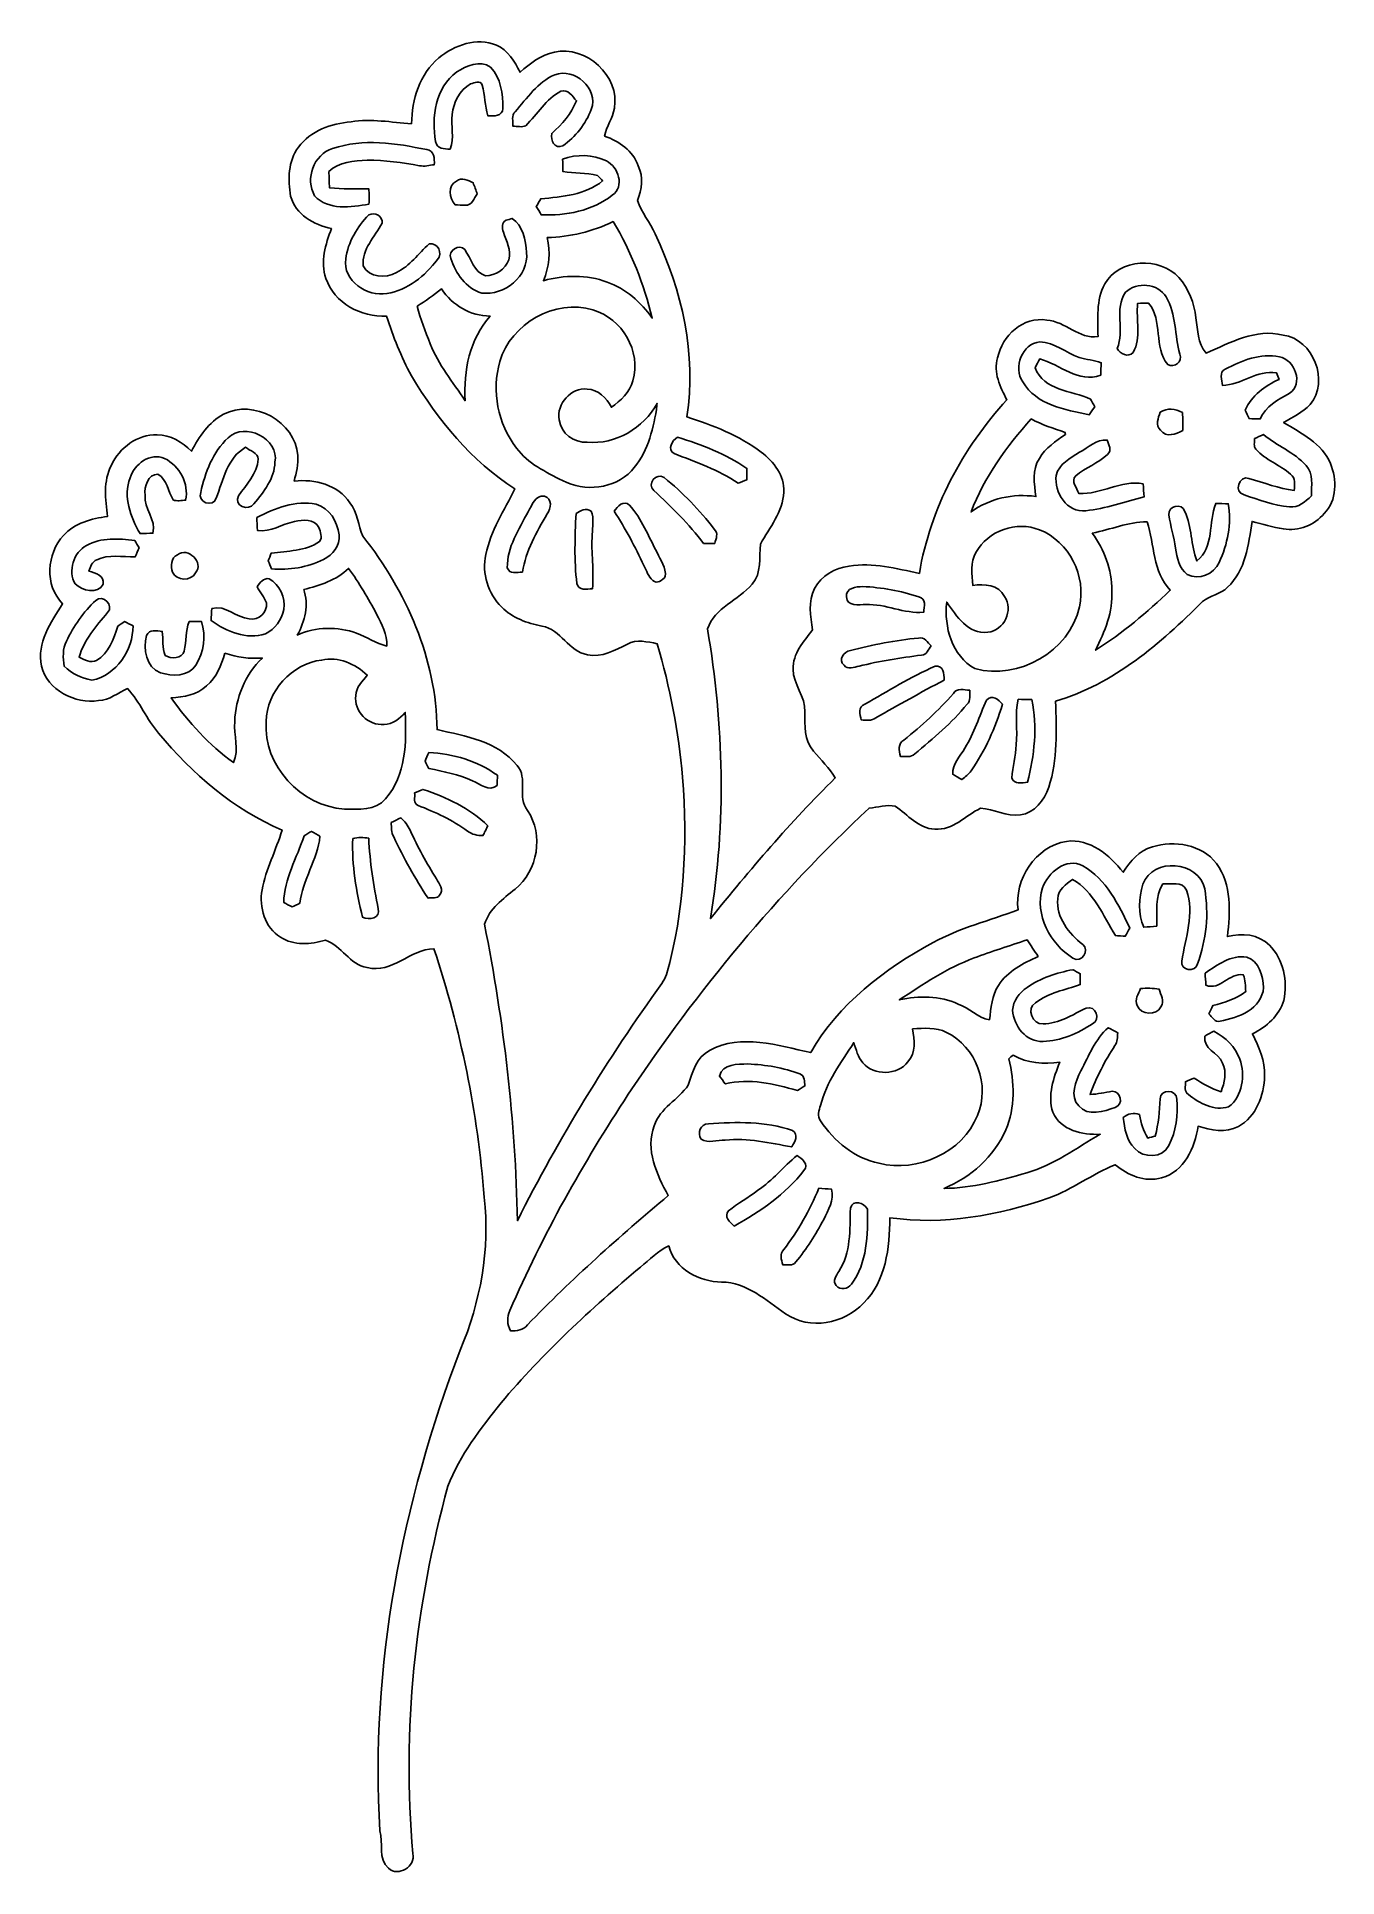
# Model space of a CAD drawing. Header units: centimetres. Extents: x -7 to 7, y -9.9 to 9.9.
import ezdxf

# ---------------------------------------------------------------- set-up
doc = ezdxf.new("R2010")
doc.units = ezdxf.units.CM
doc.header["$MEASUREMENT"] = 0
doc.layers.add('Camada 1', color=7, linetype='Continuous')

msp = doc.modelspace()

# ---------------------------------------------------------------- linework, layer by layer
at = {"layer": 'Camada 1', "color": 156}
for points, knots in [([(-2.68958, 9.67563), (-2.52236, 9.81321), (-2.2807, 9.90282), (-2.07044, 9.81321), (-2.07044, 9.81321), (-1.94592, 9.75924), (-1.87571, 9.63647), (-1.81468, 9.52217), (-1.81468, 9.52217), (-1.7085, 9.61743), (-1.59032, 9.70915), (-1.44709, 9.73772), (-1.44709, 9.73772), (-1.10842, 9.81356), (-0.738, 9.48337), (-0.80186, 9.13518), (-0.80186, 9.13518), (-0.81455, 9.02793), (-0.8911, 8.93973), (-0.90664, 8.83496), (-0.90664, 8.83496), (-0.75035, 8.78028), (-0.60218, 8.67868), (-0.54575, 8.51605), (-0.54575, 8.51605), (-0.48472, 8.39646), (-0.50799, 8.26134), (-0.55279, 8.1414), (-0.55279, 8.1414), (-0.50977, 8.01475), (-0.41592, 7.90716), (-0.36264, 7.78262), (-0.36264, 7.78262), (-0.07691, 7.17515), (0.08678, 6.48828), (-0.02329, 5.81695), (-0.02329, 5.81695), (0.25717, 5.72452), (0.54115, 5.61903), (0.77716, 5.43701), (0.77716, 5.43701), (0.90874, 5.334), (1.03363, 5.18617), (1.01917, 5.00803), (1.01917, 5.00803), (1.01458, 4.7946), (0.86606, 4.62808), (0.77082, 4.44923), (0.77082, 4.44923), (0.7507, 4.30388), (0.78527, 4.13843), (0.68014, 4.01708), (0.68014, 4.01708), (0.53233, 3.84457), (0.27939, 3.76695), (0.19967, 3.53554), (0.19967, 3.53554), (0.3757, 2.50895), (0.40286, 1.45062), (0.23176, 0.42157), (0.23176, 0.42157), (0.6551, 0.9465), (1.09326, 1.46085), (1.57373, 1.93462), (1.57373, 1.93462), (1.50847, 2.04082), (1.42205, 2.12972), (1.3395, 2.22179), (1.3395, 2.22179), (1.23647, 2.33715), (1.246, 2.50048), (1.24707, 2.64407), (1.24707, 2.64407), (1.25764, 2.80987), (1.11724, 2.93792), (1.12148, 3.10268), (1.12148, 3.10268), (1.11337, 3.2713), (1.23401, 3.40184), (1.33032, 3.52565), (1.33032, 3.52565), (1.30527, 3.67242), (1.27881, 3.83258), (1.35183, 3.9705), (1.35183, 3.9705), (1.42134, 4.11127), (1.57232, 4.19064), (1.72261, 4.21216), (1.72261, 4.21216), (1.97731, 4.25343), (2.23026, 4.18465), (2.47791, 4.13349), (2.47791, 4.13349), (2.59467, 4.83164), (2.94323, 5.48145), (3.41948, 6.00039), (3.41948, 6.00039), (3.34468, 6.13657), (3.2713, 6.29391), (3.31964, 6.45195), (3.31964, 6.45195), (3.36727, 6.69008), (3.5955, 6.89997), (3.8488, 6.85623), (3.8488, 6.85623), (4.04812, 6.84354), (4.19522, 6.65091), (4.39878, 6.67878), (4.39878, 6.67878), (4.39844, 6.86822), (4.37515, 7.07284), (4.47075, 7.24534), (4.47075, 7.24534), (4.62526, 7.52191), (5.0627, 7.54203), (5.26803, 7.31378), (5.26803, 7.31378), (5.37491, 7.1949), (5.4317, 7.03826), (5.45217, 6.88199), (5.45217, 6.88199), (5.47122, 6.75145), (5.46981, 6.60717), (5.56119, 6.50168), (5.56119, 6.50168), (5.82048, 6.61351), (6.09669, 6.76945), (6.38844, 6.69571), (6.38844, 6.69571), (6.71442, 6.65161), (6.89044, 6.20041), (6.67878, 5.94854), (6.67878, 5.94854), (6.60223, 5.86105), (6.49076, 5.81766), (6.3948, 5.75627), (6.3948, 5.75627), (6.58354, 5.63879), (6.80685, 5.53191), (6.89821, 5.31459), (6.89821, 5.31459), (6.96665, 5.14244), (6.97052, 4.91666), (6.8319, 4.77731), (6.8319, 4.77731), (6.7257, 4.65208), (6.5546, 4.58576), (6.39163, 4.61081), (6.39163, 4.61081), (6.27768, 4.6302), (6.16725, 4.66689), (6.05472, 4.69194), (6.05472, 4.69194), (6.01802, 4.44393), (5.98628, 4.16453), (5.7912, 3.98426), (5.7912, 3.98426), (5.71675, 3.90771), (5.60175, 3.89714), (5.52167, 3.8301), (5.52167, 3.8301), (5.07118, 3.37925), (4.5653, 2.94252), (3.94229, 2.75802), (3.94229, 2.75802), (3.95427, 2.44968), (3.96662, 2.13147), (3.86891, 1.83444), (3.86891, 1.83444), (3.82235, 1.69615), (3.71863, 1.55575), (3.5641, 1.5374), (3.5641, 1.5374), (3.41488, 1.51306), (3.27942, 1.60126), (3.13513, 1.60796), (3.13513, 1.60796), (2.97356, 1.52929), (2.8388, 1.36701), (2.64337, 1.3836), (2.64337, 1.3836), (2.46627, 1.38852), (2.35479, 1.54023), (2.21896, 1.63018), (2.21896, 1.63018), (2.12583, 1.64994), (2.03059, 1.61748), (1.93745, 1.60937), (1.93745, 1.60937), (0.95496, 0.69285), (0.09243, -0.34924), (-0.65158, -1.46719), (-0.65158, -1.46719), (-1.13875, -2.20591), (-1.57339, -2.98131), (-1.9258, -3.79341), (-1.9258, -3.79341), (-1.9632, -3.86362), (-1.95226, -3.94229), (-1.9184, -4.01179), (-1.9184, -4.01179), (-1.85137, -4.01072), (-1.77977, -4.00578), (-1.73637, -3.94723), (-1.73637, -3.94723), (-1.25942, -3.45369), (-0.74753, -2.99578), (-0.22153, -2.55551), (-0.22153, -2.55551), (-0.34678, -2.3315), (-0.46989, -2.06233), (-0.37358, -1.80481), (-0.37358, -1.80481), (-0.30938, -1.61607), (-0.11394, -1.52541), (-0.00669, -1.36877), (-0.00669, -1.36877), (0.03915, -1.22943), (0.07902, -1.06785), (0.22294, -0.99625), (0.22294, -0.99625), (0.56373, -0.80963), (0.95708, -0.94473), (1.30951, -1.01847), (1.30951, -1.01847), (1.60972, -0.49671), (2.10185, -0.1164), (2.62573, 0.16298), (2.62573, 0.16298), (2.91253, 0.32208), (3.23285, 0.40181), (3.53871, 0.51505), (3.53871, 0.51505), (3.49815, 0.84384), (3.72533, 1.19698), (4.06011, 1.25236), (4.06011, 1.25236), (4.31163, 1.28517), (4.52437, 1.10525), (4.66936, 0.92039), (4.66936, 0.92039), (4.74415, 1.03998), (4.84258, 1.15288), (4.98298, 1.19379), (4.98298, 1.19379), (5.21935, 1.26223), (5.51673, 1.22344), (5.67124, 1.01318), (5.67124, 1.01318), (5.83812, 0.78951), (5.81942, 0.49106), (5.78979, 0.22895), (5.78979, 0.22895), (5.94359, 0.27057), (6.12493, 0.25364), (6.2424, 0.13582), (6.2424, 0.13582), (6.39268, -0.01729), (6.44172, -0.25082), (6.39655, -0.45755), (6.39655, -0.45755), (6.34683, -0.6223), (6.211, -0.74365), (6.05966, -0.81633), (6.05966, -0.81633), (6.12705, -0.95885), (6.19865, -1.10771), (6.18983, -1.27), (6.18983, -1.27), (6.18489, -1.4792), (6.09952, -1.70885), (5.90761, -1.81397), (5.90761, -1.81397), (5.77179, -1.88806), (5.61269, -1.8542), (5.47404, -1.8101), (5.47404, -1.8101), (5.44052, -2.03941), (5.32765, -2.30187), (5.08212, -2.36466), (5.08212, -2.36466), (4.90078, -2.41969), (4.72157, -2.3361), (4.58257, -2.22425), (4.58257, -2.22425), (4.33775, -2.32375), (4.12362, -2.49061), (3.87385, -2.58127), (3.87385, -2.58127), (3.32739, -2.77106), (2.73897, -2.87655), (2.16146, -2.79471), (2.16146, -2.79471), (2.15759, -3.11572), (2.11842, -3.47627), (1.87819, -3.71439), (1.87819, -3.71439), (1.66792, -3.93488), (1.29821, -4.00507), (1.03998, -3.82798), (1.03998, -3.82798), (0.83043, -3.68194), (0.62301, -3.48967), (0.35207, -3.48614), (0.35207, -3.48614), (0.11007, -3.48402), (-0.15346, -3.3461), (-0.21695, -3.09845), (-0.21695, -3.09845), (-0.33408, -3.15029), (-0.42087, -3.24731), (-0.52034, -3.32493), (-0.52034, -3.32493), (-1.05409, -3.77472), (-1.57056, -4.24956), (-2.01965, -4.78542), (-2.01965, -4.78542), (-2.24155, -5.06095), (-2.46238, -5.3474), (-2.59079, -5.68006), (-2.59079, -5.68006), (-2.94181, -6.9617), (-3.08997, -8.30579), (-2.96721, -9.63153), (-2.96721, -9.63153), (-2.93582, -9.77089), (-3.12596, -9.88518), (-3.23108, -9.78923), (-3.23108, -9.78923), (-3.3468, -9.6901), (-3.28259, -9.51864), (-3.32176, -9.38776), (-3.32176, -9.38776), (-3.43146, -7.62599), (-3.08575, -5.85998), (-2.4585, -4.2171), (-2.4585, -4.2171), (-2.24189, -3.7017), (-2.13535, -3.13231), (-2.20132, -2.57457), (-2.20132, -2.57457), (-2.26835, -1.66652), (-2.45604, -0.76694), (-2.74143, 0.09735), (-2.74143, 0.09735), (-3.00002, 0.09277), (-3.19051, -0.17497), (-3.45968, -0.10478), (-3.45968, -0.10478), (-3.64878, -0.07196), (-3.7345, 0.12841), (-3.90666, 0.19015), (-3.90666, 0.19015), (-4.06435, 0.14286), (-4.2485, 0.12841), (-4.39242, 0.2226), (-4.39242, 0.2226), (-4.55999, 0.32597), (-4.62209, 0.54434), (-4.59034, 0.73025), (-4.59034, 0.73025), (-4.54837, 0.95425), (-4.43971, 1.1571), (-4.37373, 1.37407), (-4.37373, 1.37407), (-4.89973, 1.59419), (-5.33964, 1.98049), (-5.70159, 2.41477), (-5.70159, 2.41477), (-5.83035, 2.56258), (-5.90303, 2.75132), (-6.03532, 2.8956), (-6.03532, 2.8956), (-6.13903, 2.85221), (-6.23005, 2.77001), (-6.34683, 2.76506), (-6.34683, 2.76506), (-6.60152, 2.72732), (-6.89539, 2.87901), (-6.96312, 3.1376), (-6.96312, 3.1376), (-7.0118, 3.38632), (-6.86082, 3.60856), (-6.73381, 3.80753), (-6.73381, 3.80753), (-6.93208, 4.0019), (-6.90491, 4.34586), (-6.72429, 4.54201), (-6.72429, 4.54201), (-6.60471, 4.67571), (-6.42408, 4.72263), (-6.25264, 4.74486), (-6.25264, 4.74486), (-6.27308, 4.9276), (-6.30025, 5.12726), (-6.2103, 5.2966), (-6.2103, 5.2966), (-6.1221, 5.48286), (-5.93019, 5.63138), (-5.71782, 5.62397), (-5.71782, 5.62397), (-5.57564, 5.62115), (-5.44759, 5.54672), (-5.35023, 5.44724), (-5.35023, 5.44724), (-5.26625, 5.6021), (-5.16502, 5.76155), (-5.00274, 5.84412), (-5.00274, 5.84412), (-4.68312, 6.01451), (-4.23016, 5.76367), (-4.20546, 5.40208), (-4.20546, 5.40208), (-4.197, 5.30823), (-4.22134, 5.21616), (-4.24427, 5.12621), (-4.24427, 5.12621), (-4.02342, 5.1509), (-3.77296, 5.08599), (-3.64455, 4.89196), (-3.64455, 4.89196), (-3.56305, 4.78788), (-3.55528, 4.65067), (-3.50555, 4.53354), (-3.50555, 4.53354), (-3.04024, 3.94263), (-2.71533, 3.21451), (-2.70722, 2.45321), (-2.70722, 2.45321), (-2.40383, 2.383), (-2.05387, 2.32762), (-1.8482, 2.06903), (-1.8482, 2.06903), (-1.72473, 1.92863), (-1.85208, 1.72755), (-1.73496, 1.58467), (-1.73496, 1.58467), (-1.55928, 1.3215), (-1.62418, 0.93768), (-1.86796, 0.73942), (-1.86796, 0.73942), (-1.99813, 0.63429), (-2.14629, 0.52775), (-2.19779, 0.36018), (-2.19779, 0.36018), (-1.99002, -0.69003), (-1.86336, -1.75718), (-1.84431, -2.82787), (-1.84431, -2.82787), (-1.3977, -1.93604), (-0.87383, -1.08374), (-0.29033, -0.27515), (-0.29033, -0.27515), (-0.26952, -0.24553), (-0.2533, -0.21378), (-0.24129, -0.17992), (-0.24129, -0.17992), (-0.04514, 0.50799), (-0.01447, 1.23225), (-0.06843, 1.94239), (-0.06843, 1.94239), (-0.11182, 2.4278), (-0.2025, 2.90971), (-0.34183, 3.37714), (-0.34183, 3.37714), (-0.44626, 3.39831), (-0.56056, 3.42582), (-0.66111, 3.37397), (-0.66111, 3.37397), (-0.7948, 3.30941), (-0.93591, 3.22403), (-1.09114, 3.25931), (-1.09114, 3.25931), (-1.29504, 3.29282), (-1.37583, 3.53342), (-1.58009, 3.56658), (-1.58009, 3.56658), (-1.73743, 3.59903), (-1.89864, 3.6523), (-2.01295, 3.77119), (-2.01295, 3.77119), (-2.1611, 3.913), (-2.22849, 4.13561), (-2.18298, 4.33563), (-2.18298, 4.33563), (-2.13289, 4.59139), (-1.98508, 4.81153), (-1.87006, 5.04084), (-1.87006, 5.04084), (-2.34068, 5.34034), (-2.6998, 5.78414), (-2.9845, 6.25792), (-2.9845, 6.25792), (-3.09562, 6.46182), (-3.17853, 6.67948), (-3.25191, 6.89963), (-3.25191, 6.89963), (-3.52283, 6.88552), (-3.81528, 7.03791), (-3.90313, 7.30532), (-3.90313, 7.30532), (-3.96699, 7.48417), (-3.90735, 7.67184), (-3.84352, 7.84119), (-3.84352, 7.84119), (-4.03331, 7.87929), (-4.22804, 7.99182), (-4.28308, 8.18902), (-4.28308, 8.18902), (-4.31024, 8.36577), (-4.31236, 8.56615), (-4.19876, 8.71502), (-4.19876, 8.71502), (-4.06893, 8.89353), (-3.84562, 8.97184), (-3.63326, 8.98842), (-3.63326, 8.98842), (-3.41665, 9.02441), (-3.19933, 8.98277), (-2.98309, 8.96866), (-2.98309, 8.96866), (-2.97709, 9.22867), (-2.89665, 9.50453), (-2.68958, 9.67563)], [0, 0, 0, 0, 0.00757576, 0.00757576, 0.00757576, 0.00757576, 0.01515152, 0.01515152, 0.01515152, 0.01515152, 0.02272727, 0.02272727, 0.02272727, 0.02272727, 0.03030303, 0.03030303, 0.03030303, 0.03030303, 0.03787879, 0.03787879, 0.03787879, 0.03787879, 0.04545455, 0.04545455, 0.04545455, 0.04545455, 0.0530303, 0.0530303, 0.0530303, 0.0530303, 0.06060606, 0.06060606, 0.06060606, 0.06060606, 0.06818182, 0.06818182, 0.06818182, 0.06818182, 0.07575758, 0.07575758, 0.07575758, 0.07575758, 0.08333333, 0.08333333, 0.08333333, 0.08333333, 0.09090909, 0.09090909, 0.09090909, 0.09090909, 0.09848485, 0.09848485, 0.09848485, 0.09848485, 0.10606061, 0.10606061, 0.10606061, 0.10606061, 0.11363636, 0.11363636, 0.11363636, 0.11363636, 0.12121212, 0.12121212, 0.12121212, 0.12121212, 0.12878788, 0.12878788, 0.12878788, 0.12878788, 0.13636364, 0.13636364, 0.13636364, 0.13636364, 0.14393939, 0.14393939, 0.14393939, 0.14393939, 0.15151515, 0.15151515, 0.15151515, 0.15151515, 0.15909091, 0.15909091, 0.15909091, 0.15909091, 0.16666667, 0.16666667, 0.16666667, 0.16666667, 0.17424242, 0.17424242, 0.17424242, 0.17424242, 0.18181818, 0.18181818, 0.18181818, 0.18181818, 0.18939394, 0.18939394, 0.18939394, 0.18939394, 0.1969697, 0.1969697, 0.1969697, 0.1969697, 0.20454545, 0.20454545, 0.20454545, 0.20454545, 0.21212121, 0.21212121, 0.21212121, 0.21212121, 0.21969697, 0.21969697, 0.21969697, 0.21969697, 0.22727273, 0.22727273, 0.22727273, 0.22727273, 0.23484848, 0.23484848, 0.23484848, 0.23484848, 0.24242424, 0.24242424, 0.24242424, 0.24242424, 0.25, 0.25, 0.25, 0.25, 0.25757576, 0.25757576, 0.25757576, 0.25757576, 0.26515152, 0.26515152, 0.26515152, 0.26515152, 0.27272727, 0.27272727, 0.27272727, 0.27272727, 0.28030303, 0.28030303, 0.28030303, 0.28030303, 0.28787879, 0.28787879, 0.28787879, 0.28787879, 0.29545455, 0.29545455, 0.29545455, 0.29545455, 0.3030303, 0.3030303, 0.3030303, 0.3030303, 0.31060606, 0.31060606, 0.31060606, 0.31060606, 0.31818182, 0.31818182, 0.31818182, 0.31818182, 0.32575758, 0.32575758, 0.32575758, 0.32575758, 0.33333333, 0.33333333, 0.33333333, 0.33333333, 0.34090909, 0.34090909, 0.34090909, 0.34090909, 0.34848485, 0.34848485, 0.34848485, 0.34848485, 0.35606061, 0.35606061, 0.35606061, 0.35606061, 0.36363636, 0.36363636, 0.36363636, 0.36363636, 0.37121212, 0.37121212, 0.37121212, 0.37121212, 0.37878788, 0.37878788, 0.37878788, 0.37878788, 0.38636364, 0.38636364, 0.38636364, 0.38636364, 0.39393939, 0.39393939, 0.39393939, 0.39393939, 0.40151515, 0.40151515, 0.40151515, 0.40151515, 0.40909091, 0.40909091, 0.40909091, 0.40909091, 0.41666667, 0.41666667, 0.41666667, 0.41666667, 0.42424242, 0.42424242, 0.42424242, 0.42424242, 0.43181818, 0.43181818, 0.43181818, 0.43181818, 0.43939394, 0.43939394, 0.43939394, 0.43939394, 0.4469697, 0.4469697, 0.4469697, 0.4469697, 0.45454545, 0.45454545, 0.45454545, 0.45454545, 0.46212121, 0.46212121, 0.46212121, 0.46212121, 0.46969697, 0.46969697, 0.46969697, 0.46969697, 0.47727273, 0.47727273, 0.47727273, 0.47727273, 0.48484848, 0.48484848, 0.48484848, 0.48484848, 0.49242424, 0.49242424, 0.49242424, 0.49242424, 0.5, 0.5, 0.5, 0.5, 0.50757576, 0.50757576, 0.50757576, 0.50757576, 0.51515152, 0.51515152, 0.51515152, 0.51515152, 0.52272727, 0.52272727, 0.52272727, 0.52272727, 0.53030303, 0.53030303, 0.53030303, 0.53030303, 0.53787879, 0.53787879, 0.53787879, 0.53787879, 0.54545455, 0.54545455, 0.54545455, 0.54545455, 0.5530303, 0.5530303, 0.5530303, 0.5530303, 0.56060606, 0.56060606, 0.56060606, 0.56060606, 0.56818182, 0.56818182, 0.56818182, 0.56818182, 0.57575758, 0.57575758, 0.57575758, 0.57575758, 0.58333333, 0.58333333, 0.58333333, 0.58333333, 0.59090909, 0.59090909, 0.59090909, 0.59090909, 0.59848485, 0.59848485, 0.59848485, 0.59848485, 0.60606061, 0.60606061, 0.60606061, 0.60606061, 0.61363636, 0.61363636, 0.61363636, 0.61363636, 0.62121212, 0.62121212, 0.62121212, 0.62121212, 0.62878788, 0.62878788, 0.62878788, 0.62878788, 0.63636364, 0.63636364, 0.63636364, 0.63636364, 0.64393939, 0.64393939, 0.64393939, 0.64393939, 0.65151515, 0.65151515, 0.65151515, 0.65151515, 0.65909091, 0.65909091, 0.65909091, 0.65909091, 0.66666667, 0.66666667, 0.66666667, 0.66666667, 0.67424242, 0.67424242, 0.67424242, 0.67424242, 0.68181818, 0.68181818, 0.68181818, 0.68181818, 0.68939394, 0.68939394, 0.68939394, 0.68939394, 0.6969697, 0.6969697, 0.6969697, 0.6969697, 0.70454545, 0.70454545, 0.70454545, 0.70454545, 0.71212121, 0.71212121, 0.71212121, 0.71212121, 0.71969697, 0.71969697, 0.71969697, 0.71969697, 0.72727273, 0.72727273, 0.72727273, 0.72727273, 0.73484848, 0.73484848, 0.73484848, 0.73484848, 0.74242424, 0.74242424, 0.74242424, 0.74242424, 0.75, 0.75, 0.75, 0.75, 0.75757576, 0.75757576, 0.75757576, 0.75757576, 0.76515152, 0.76515152, 0.76515152, 0.76515152, 0.77272727, 0.77272727, 0.77272727, 0.77272727, 0.78030303, 0.78030303, 0.78030303, 0.78030303, 0.78787879, 0.78787879, 0.78787879, 0.78787879, 0.79545455, 0.79545455, 0.79545455, 0.79545455, 0.8030303, 0.8030303, 0.8030303, 0.8030303, 0.81060606, 0.81060606, 0.81060606, 0.81060606, 0.81818182, 0.81818182, 0.81818182, 0.81818182, 0.82575758, 0.82575758, 0.82575758, 0.82575758, 0.83333333, 0.83333333, 0.83333333, 0.83333333, 0.84090909, 0.84090909, 0.84090909, 0.84090909, 0.84848485, 0.84848485, 0.84848485, 0.84848485, 0.85606061, 0.85606061, 0.85606061, 0.85606061, 0.86363636, 0.86363636, 0.86363636, 0.86363636, 0.87121212, 0.87121212, 0.87121212, 0.87121212, 0.87878788, 0.87878788, 0.87878788, 0.87878788, 0.88636364, 0.88636364, 0.88636364, 0.88636364, 0.89393939, 0.89393939, 0.89393939, 0.89393939, 0.90151515, 0.90151515, 0.90151515, 0.90151515, 0.90909091, 0.90909091, 0.90909091, 0.90909091, 0.91666667, 0.91666667, 0.91666667, 0.91666667, 0.92424242, 0.92424242, 0.92424242, 0.92424242, 0.93181818, 0.93181818, 0.93181818, 0.93181818, 0.93939394, 0.93939394, 0.93939394, 0.93939394, 0.9469697, 0.9469697, 0.9469697, 0.9469697, 0.95454545, 0.95454545, 0.95454545, 0.95454545, 0.96212121, 0.96212121, 0.96212121, 0.96212121, 0.96969697, 0.96969697, 0.96969697, 0.96969697, 0.97727273, 0.97727273, 0.97727273, 0.97727273, 0.98484848, 0.98484848, 0.98484848, 0.98484848, 1, 1, 1, 1]), ([(-2.49695, 9.52464), (-2.49695, 9.52464), (-2.49695, 9.52464), (-2.49695, 9.52464), (-2.49695, 9.52464), (-2.72944, 9.35848), (-2.7693, 9.03851), (-2.72486, 8.7757), (-2.72486, 8.7757), (-2.70756, 8.69879), (-2.63313, 8.69632), (-2.56786, 8.69526), (-2.56786, 8.69526), (-2.516, 8.81415), (-2.56433, 8.94397), (-2.54494, 9.0678), (-2.54494, 9.0678), (-2.53259, 9.19903), (-2.46698, 9.33203), (-2.34702, 9.39553), (-2.34702, 9.39553), (-2.30964, 9.40893), (-2.24013, 9.44104), (-2.2225, 9.38388), (-2.2225, 9.38388), (-2.19428, 9.27593), (-2.19145, 9.16269), (-2.16217, 9.05474), (-2.16217, 9.05474), (-2.09727, 9.0498), (-2.00518, 9.04592), (-2.00025, 9.13376), (-2.00025, 9.13376), (-2.00271, 9.28616), (-2.01894, 9.46291), (-2.13395, 9.57615), (-2.13395, 9.57615), (-2.2472, 9.65693), (-2.39323, 9.5899), (-2.49695, 9.52464)], [0, 0, 0, 0, 0.09090909, 0.09090909, 0.09090909, 0.09090909, 0.18181818, 0.18181818, 0.18181818, 0.18181818, 0.27272727, 0.27272727, 0.27272727, 0.27272727, 0.36363636, 0.36363636, 0.36363636, 0.36363636, 0.45454545, 0.45454545, 0.45454545, 0.45454545, 0.54545455, 0.54545455, 0.54545455, 0.54545455, 0.63636364, 0.63636364, 0.63636364, 0.63636364, 0.72727273, 0.72727273, 0.72727273, 0.72727273, 0.81818182, 0.81818182, 0.81818182, 0.81818182, 1, 1, 1, 1]), ([(-1.86796, 9.09708), (-1.86796, 9.09708), (-1.86796, 9.09708), (-1.86796, 9.09708), (-1.86796, 9.09708), (-1.91311, 9.05686), (-1.88841, 8.99336), (-1.89194, 8.94115), (-1.89194, 8.94115), (-1.8475, 8.94362), (-1.79634, 8.92492), (-1.75472, 8.94679), (-1.75472, 8.94679), (-1.62842, 9.06955), (-1.53811, 9.23678), (-1.37617, 9.31827), (-1.37617, 9.31827), (-1.29892, 9.34437), (-1.25201, 9.26253), (-1.2086, 9.21455), (-1.2086, 9.21455), (-1.26787, 9.07768), (-1.36136, 8.95949), (-1.47567, 8.8646), (-1.47567, 8.8646), (-1.48978, 8.78874), (-1.44533, 8.69209), (-1.35607, 8.73054), (-1.35607, 8.73054), (-1.2199, 8.82579), (-1.10983, 8.9669), (-1.04985, 9.12247), (-1.04985, 9.12247), (-0.96697, 9.34437), (-1.23119, 9.57897), (-1.44285, 9.49359), (-1.44285, 9.49359), (-1.62736, 9.41598), (-1.73989, 9.24171), (-1.86796, 9.09708)], [0, 0, 0, 0, 0.09090909, 0.09090909, 0.09090909, 0.09090909, 0.18181818, 0.18181818, 0.18181818, 0.18181818, 0.27272727, 0.27272727, 0.27272727, 0.27272727, 0.36363636, 0.36363636, 0.36363636, 0.36363636, 0.45454545, 0.45454545, 0.45454545, 0.45454545, 0.54545455, 0.54545455, 0.54545455, 0.54545455, 0.63636364, 0.63636364, 0.63636364, 0.63636364, 0.72727273, 0.72727273, 0.72727273, 0.72727273, 0.81818182, 0.81818182, 0.81818182, 0.81818182, 1, 1, 1, 1]), ([(-3.8308, 8.70091), (-3.8308, 8.70091), (-3.8308, 8.70091), (-3.8308, 8.70091), (-3.8308, 8.70091), (-4.03718, 8.63952), (-4.12855, 8.37494), (-4.02483, 8.19255), (-4.02483, 8.19255), (-3.87667, 8.03345), (-3.6329, 8.06908), (-3.44063, 8.10436), (-3.44063, 8.10436), (-3.4357, 8.15939), (-3.43675, 8.21477), (-3.44311, 8.26946), (-3.44311, 8.26946), (-3.58386, 8.27051), (-3.72497, 8.26064), (-3.86467, 8.27969), (-3.86467, 8.27969), (-3.86749, 8.3379), (-3.86927, 8.39575), (-3.87068, 8.45397), (-3.87068, 8.45397), (-3.76166, 8.56226), (-3.60257, 8.56544), (-3.45897, 8.57778), (-3.45897, 8.57778), (-3.27025, 8.57603), (-3.08222, 8.55132), (-2.89701, 8.51711), (-2.89701, 8.51711), (-2.84409, 8.50582), (-2.79047, 8.52064), (-2.7379, 8.52734), (-2.7379, 8.52734), (-2.73473, 8.59225), (-2.73719, 8.67903), (-2.81939, 8.68962), (-2.81939, 8.68962), (-3.14888, 8.7577), (-3.50519, 8.81415), (-3.8308, 8.70091)], [0, 0, 0, 0, 0.08333333, 0.08333333, 0.08333333, 0.08333333, 0.16666667, 0.16666667, 0.16666667, 0.16666667, 0.25, 0.25, 0.25, 0.25, 0.33333333, 0.33333333, 0.33333333, 0.33333333, 0.41666667, 0.41666667, 0.41666667, 0.41666667, 0.5, 0.5, 0.5, 0.5, 0.58333333, 0.58333333, 0.58333333, 0.58333333, 0.66666667, 0.66666667, 0.66666667, 0.66666667, 0.75, 0.75, 0.75, 0.75, 0.83333333, 0.83333333, 0.83333333, 0.83333333, 1, 1, 1, 1]), ([(-1.35819, 8.58801), (-1.35819, 8.58801), (-1.35819, 8.58801), (-1.35819, 8.58801), (-1.35819, 8.58801), (-1.35714, 8.54321), (-1.35573, 8.49806), (-1.35395, 8.4529), (-1.35395, 8.4529), (-1.23155, 8.43455), (-1.1063, 8.4395), (-0.9846, 8.41304), (-0.9846, 8.41304), (-0.97013, 8.39823), (-0.94156, 8.36859), (-0.92745, 8.35413), (-0.92745, 8.35413), (-1.11441, 8.20278), (-1.36207, 8.18091), (-1.59244, 8.16222), (-1.59244, 8.16222), (-1.60443, 8.14105), (-1.62877, 8.09907), (-1.64076, 8.07825), (-1.64076, 8.07825), (-1.62806, 8.05602), (-1.60231, 8.01158), (-1.58962, 7.98935), (-1.58962, 7.98935), (-1.32362, 7.9756), (-1.03786, 8.03204), (-0.82479, 8.1989), (-0.82479, 8.1989), (-0.68896, 8.29451), (-0.756, 8.50335), (-0.88759, 8.56896), (-0.88759, 8.56896), (-1.03258, 8.63776), (-1.20791, 8.64376), (-1.35819, 8.58801)], [0, 0, 0, 0, 0.09090909, 0.09090909, 0.09090909, 0.09090909, 0.18181818, 0.18181818, 0.18181818, 0.18181818, 0.27272727, 0.27272727, 0.27272727, 0.27272727, 0.36363636, 0.36363636, 0.36363636, 0.36363636, 0.45454545, 0.45454545, 0.45454545, 0.45454545, 0.54545455, 0.54545455, 0.54545455, 0.54545455, 0.63636364, 0.63636364, 0.63636364, 0.63636364, 0.72727273, 0.72727273, 0.72727273, 0.72727273, 0.81818182, 0.81818182, 0.81818182, 0.81818182, 1, 1, 1, 1]), ([(-2.49836, 8.3506), (-2.49836, 8.3506), (-2.49836, 8.3506), (-2.49836, 8.3506), (-2.49836, 8.3506), (-2.60173, 8.30297), (-2.57315, 8.16927), (-2.51424, 8.0966), (-2.51424, 8.0966), (-2.47791, 8.09448), (-2.44157, 8.09342), (-2.40488, 8.09342), (-2.40488, 8.09342), (-2.33362, 8.08531), (-2.3114, 8.16786), (-2.27612, 8.21337), (-2.27612, 8.21337), (-2.29093, 8.25358), (-2.30575, 8.2938), (-2.31985, 8.33437), (-2.31985, 8.33437), (-2.37596, 8.35659), (-2.44193, 8.39646), (-2.49836, 8.3506)], [0, 0, 0, 0, 0.14285714, 0.14285714, 0.14285714, 0.14285714, 0.28571429, 0.28571429, 0.28571429, 0.28571429, 0.42857143, 0.42857143, 0.42857143, 0.42857143, 0.57142857, 0.57142857, 0.57142857, 0.57142857, 0.71428571, 0.71428571, 0.71428571, 0.71428571, 1, 1, 1, 1]), ([(-3.44204, 7.98829), (-3.44204, 7.98829), (-3.44204, 7.98829), (-3.44204, 7.98829), (-3.44204, 7.98829), (-3.56622, 7.86024), (-3.66572, 7.69443), (-3.69076, 7.51521), (-3.69076, 7.51521), (-3.72392, 7.27991), (-3.46109, 7.10459), (-3.2466, 7.14233), (-3.2466, 7.14233), (-3.02472, 7.17868), (-2.8381, 7.33248), (-2.70474, 7.50675), (-2.70474, 7.50675), (-2.64266, 7.57483), (-2.6984, 7.69479), (-2.79364, 7.67644), (-2.79364, 7.67644), (-2.91007, 7.57378), (-2.99826, 7.43549), (-3.14466, 7.37022), (-3.14466, 7.37022), (-3.25895, 7.30284), (-3.43605, 7.31097), (-3.50237, 7.44007), (-3.50237, 7.44007), (-3.51683, 7.61929), (-3.37855, 7.75229), (-3.29952, 7.89798), (-3.29952, 7.89798), (-3.28719, 7.97701), (-3.37819, 8.0197), (-3.44204, 7.98829)], [0, 0, 0, 0, 0.1, 0.1, 0.1, 0.1, 0.2, 0.2, 0.2, 0.2, 0.3, 0.3, 0.3, 0.3, 0.4, 0.4, 0.4, 0.4, 0.5, 0.5, 0.5, 0.5, 0.6, 0.6, 0.6, 0.6, 0.7, 0.7, 0.7, 0.7, 0.8, 0.8, 0.8, 0.8, 1, 1, 1, 1]), ([(-1.96603, 7.92973), (-1.96603, 7.92973), (-1.96603, 7.92973), (-1.96603, 7.92973), (-1.96603, 7.92973), (-2.01894, 7.9068), (-2.01012, 7.84684), (-1.9939, 7.80238), (-1.9939, 7.80238), (-1.96461, 7.70643), (-1.90782, 7.60835), (-1.9364, 7.505), (-1.9364, 7.505), (-1.97238, 7.40375), (-2.07997, 7.33212), (-2.18651, 7.33354), (-2.18651, 7.33354), (-2.3121, 7.37234), (-2.34209, 7.51874), (-2.41123, 7.61434), (-2.41123, 7.61434), (-2.47049, 7.68173), (-2.59396, 7.60552), (-2.5608, 7.52052), (-2.5608, 7.52052), (-2.50684, 7.36106), (-2.39854, 7.19666), (-2.22815, 7.14798), (-2.22815, 7.14798), (-1.98683, 7.11658), (-1.71803, 7.3272), (-1.7459, 7.58401), (-1.7459, 7.58401), (-1.75789, 7.71243), (-1.78011, 7.87788), (-1.90112, 7.94948), (-1.90112, 7.94948), (-1.91735, 7.94455), (-1.9498, 7.93467), (-1.96603, 7.92973)], [0, 0, 0, 0, 0.09090909, 0.09090909, 0.09090909, 0.09090909, 0.18181818, 0.18181818, 0.18181818, 0.18181818, 0.27272727, 0.27272727, 0.27272727, 0.27272727, 0.36363636, 0.36363636, 0.36363636, 0.36363636, 0.45454545, 0.45454545, 0.45454545, 0.45454545, 0.54545455, 0.54545455, 0.54545455, 0.54545455, 0.63636364, 0.63636364, 0.63636364, 0.63636364, 0.72727273, 0.72727273, 0.72727273, 0.72727273, 0.81818182, 0.81818182, 0.81818182, 0.81818182, 1, 1, 1, 1]), ([(-1.52471, 7.74452), (-1.52471, 7.74452), (-1.52471, 7.74452), (-1.52471, 7.74452), (-1.52471, 7.74452), (-1.4859, 7.58966), (-1.50176, 7.42738), (-1.56386, 7.28062), (-1.56386, 7.28062), (-1.3409, 7.34306), (-1.09819, 7.34659), (-0.87948, 7.26615), (-0.87948, 7.26615), (-0.67909, 7.19525), (-0.51469, 7.04956), (-0.39475, 6.87704), (-0.39475, 6.87704), (-0.48648, 7.24041), (-0.6177, 7.59529), (-0.81492, 7.91562), (-0.81492, 7.91562), (-1.03611, 7.80732), (-1.27916, 7.75158), (-1.52471, 7.74452)], [0, 0, 0, 0, 0.14285714, 0.14285714, 0.14285714, 0.14285714, 0.28571429, 0.28571429, 0.28571429, 0.28571429, 0.42857143, 0.42857143, 0.42857143, 0.42857143, 0.57142857, 0.57142857, 0.57142857, 0.57142857, 0.71428571, 0.71428571, 0.71428571, 0.71428571, 1, 1, 1, 1]), ([(-2.92311, 7.0058), (-2.92311, 7.0058), (-2.92311, 7.0058), (-2.92311, 7.0058), (-2.92311, 7.0058), (-2.88678, 6.86788), (-2.83386, 6.73488), (-2.782, 6.60188), (-2.782, 6.60188), (-2.69309, 6.37786), (-2.53787, 6.19018), (-2.40665, 5.99052), (-2.40665, 5.99052), (-2.42569, 6.31225), (-2.35654, 6.65339), (-2.13747, 6.90068), (-2.13747, 6.90068), (-2.35055, 6.89892), (-2.54316, 7.01852), (-2.65994, 7.19172), (-2.65994, 7.19172), (-2.74425, 7.12504), (-2.83104, 7.0612), (-2.92311, 7.0058)], [0, 0, 0, 0, 0.14285714, 0.14285714, 0.14285714, 0.14285714, 0.28571429, 0.28571429, 0.28571429, 0.28571429, 0.42857143, 0.42857143, 0.42857143, 0.42857143, 0.57142857, 0.57142857, 0.57142857, 0.57142857, 0.71428571, 0.71428571, 0.71428571, 0.71428571, 1, 1, 1, 1]), ([(4.6944, 7.1561), (4.6944, 7.1561), (4.6944, 7.1561), (4.6944, 7.1561), (4.6944, 7.1561), (4.56812, 6.97652), (4.69018, 6.74404), (4.60409, 6.55109), (4.60409, 6.55109), (4.63973, 6.49286), (4.72052, 6.44947), (4.77767, 6.50875), (4.77767, 6.50875), (4.86726, 6.66925), (4.80552, 6.86118), (4.82494, 7.03545), (4.82494, 7.03545), (4.86409, 7.03757), (4.90326, 7.04108), (4.94276, 7.03791), (4.94276, 7.03791), (5.09939, 6.85236), (4.99426, 6.5666), (5.14772, 6.37786), (5.14772, 6.37786), (5.22181, 6.34505), (5.31213, 6.40749), (5.27861, 6.49004), (5.27861, 6.49004), (5.2204, 6.69325), (5.24369, 6.92043), (5.13009, 7.1053), (5.13009, 7.1053), (5.04577, 7.25523), (4.81259, 7.27004), (4.6944, 7.1561)], [0, 0, 0, 0, 0.1, 0.1, 0.1, 0.1, 0.2, 0.2, 0.2, 0.2, 0.3, 0.3, 0.3, 0.3, 0.4, 0.4, 0.4, 0.4, 0.5, 0.5, 0.5, 0.5, 0.6, 0.6, 0.6, 0.6, 0.7, 0.7, 0.7, 0.7, 0.8, 0.8, 0.8, 0.8, 1, 1, 1, 1]), ([(-2.03376, 6.41208), (-2.03376, 6.41208), (-2.03376, 6.41208), (-2.03376, 6.41208), (-2.03376, 6.41208), (-2.12266, 6.09669), (-2.05668, 5.74038), (-1.8542, 5.48145), (-1.8542, 5.48145), (-1.73284, 5.31247), (-1.53704, 5.22393), (-1.35784, 5.13045), (-1.35784, 5.13045), (-1.12112, 5.00979), (-0.80327, 5.03802), (-0.61701, 5.23699), (-0.61701, 5.23699), (-0.45084, 5.41513), (-0.39051, 5.66101), (-0.3489, 5.89421), (-0.3489, 5.89421), (-0.34712, 5.91078), (-0.34361, 5.94395), (-0.3422, 5.96053), (-0.3422, 5.96053), (-0.48894, 5.69595), (-0.78668, 5.51673), (-1.0929, 5.54355), (-1.0929, 5.54355), (-1.23437, 5.53473), (-1.37795, 5.63986), (-1.39381, 5.78414), (-1.39381, 5.78414), (-1.42769, 5.9577), (-1.26683, 6.13092), (-1.09255, 6.1154), (-1.09255, 6.1154), (-0.97472, 6.10904), (-0.88723, 6.01802), (-0.83397, 5.9203), (-0.83397, 5.9203), (-0.73096, 5.98945), (-0.63534, 6.08117), (-0.60359, 6.20535), (-0.60359, 6.20535), (-0.5087, 6.52039), (-0.71861, 6.8774), (-1.03152, 6.96629), (-1.03152, 6.96629), (-1.44251, 7.09295), (-1.91276, 6.81884), (-2.03376, 6.41208)], [0, 0, 0, 0, 0.07142857, 0.07142857, 0.07142857, 0.07142857, 0.14285714, 0.14285714, 0.14285714, 0.14285714, 0.21428571, 0.21428571, 0.21428571, 0.21428571, 0.28571429, 0.28571429, 0.28571429, 0.28571429, 0.35714286, 0.35714286, 0.35714286, 0.35714286, 0.42857143, 0.42857143, 0.42857143, 0.42857143, 0.5, 0.5, 0.5, 0.5, 0.57142857, 0.57142857, 0.57142857, 0.57142857, 0.64285714, 0.64285714, 0.64285714, 0.64285714, 0.71428571, 0.71428571, 0.71428571, 0.71428571, 0.78571429, 0.78571429, 0.78571429, 0.78571429, 0.85714286, 0.85714286, 0.85714286, 0.85714286, 1, 1, 1, 1]), ([(3.58916, 6.193), (3.58916, 6.193), (3.58916, 6.193), (3.58916, 6.193), (3.58916, 6.193), (3.73238, 5.94501), (4.04777, 5.89385), (4.30423, 5.83917), (4.30423, 5.83917), (4.31906, 5.86069), (4.34869, 5.90444), (4.3635, 5.92596), (4.3635, 5.92596), (4.35222, 5.94642), (4.32964, 5.98699), (4.31835, 6.00745), (4.31835, 6.00745), (4.11339, 6.10164), (3.81423, 6.09669), (3.72321, 6.34505), (3.72321, 6.34505), (3.73944, 6.3768), (3.75567, 6.40856), (3.77225, 6.44031), (3.77225, 6.44031), (3.98955, 6.37928), (4.18889, 6.17361), (4.42841, 6.26533), (4.42841, 6.26533), (4.42982, 6.30977), (4.43159, 6.35423), (4.43335, 6.39833), (4.43335, 6.39833), (4.35645, 6.42654), (4.27389, 6.43183), (4.19593, 6.45371), (4.19593, 6.45371), (4.05587, 6.5098), (3.93064, 6.61563), (3.77472, 6.62164), (3.77472, 6.62164), (3.58069, 6.60858), (3.4858, 6.34541), (3.58916, 6.193)], [0, 0, 0, 0, 0.08333333, 0.08333333, 0.08333333, 0.08333333, 0.16666667, 0.16666667, 0.16666667, 0.16666667, 0.25, 0.25, 0.25, 0.25, 0.33333333, 0.33333333, 0.33333333, 0.33333333, 0.41666667, 0.41666667, 0.41666667, 0.41666667, 0.5, 0.5, 0.5, 0.5, 0.58333333, 0.58333333, 0.58333333, 0.58333333, 0.66666667, 0.66666667, 0.66666667, 0.66666667, 0.75, 0.75, 0.75, 0.75, 0.83333333, 0.83333333, 0.83333333, 0.83333333, 1, 1, 1, 1]), ([(5.76721, 6.32812), (5.76721, 6.32812), (5.76721, 6.32812), (5.76721, 6.32812), (5.76721, 6.32812), (5.69489, 6.29884), (5.73439, 6.21171), (5.73687, 6.1549), (5.73687, 6.1549), (5.93865, 6.15809), (6.10799, 6.32424), (6.31895, 6.28931), (6.31895, 6.28931), (6.32566, 6.27167), (6.33871, 6.23675), (6.34505, 6.21946), (6.34505, 6.21946), (6.19337, 6.14856), (6.04943, 6.04731), (5.9824, 5.88785), (5.9824, 5.88785), (5.99615, 5.85823), (6.00957, 5.82789), (6.02333, 5.79754), (6.02333, 5.79754), (6.06248, 5.79649), (6.10234, 5.79508), (6.14257, 5.79472), (6.14257, 5.79472), (6.19972, 5.93231), (6.3327, 6.00145), (6.45583, 6.06918), (6.45583, 6.06918), (6.61317, 6.16691), (6.51544, 6.43712), (6.34893, 6.46041), (6.34893, 6.46041), (6.14715, 6.50592), (5.94254, 6.42231), (5.76721, 6.32812)], [0, 0, 0, 0, 0.09090909, 0.09090909, 0.09090909, 0.09090909, 0.18181818, 0.18181818, 0.18181818, 0.18181818, 0.27272727, 0.27272727, 0.27272727, 0.27272727, 0.36363636, 0.36363636, 0.36363636, 0.36363636, 0.45454545, 0.45454545, 0.45454545, 0.45454545, 0.54545455, 0.54545455, 0.54545455, 0.54545455, 0.63636364, 0.63636364, 0.63636364, 0.63636364, 0.72727273, 0.72727273, 0.72727273, 0.72727273, 0.81818182, 0.81818182, 0.81818182, 0.81818182, 1, 1, 1, 1]), ([(-4.95547, 5.59118), (-4.95547, 5.59118), (-4.95547, 5.59118), (-4.95547, 5.59118), (-4.95547, 5.59118), (-5.11844, 5.43877), (-5.20242, 5.21828), (-5.24968, 5.00486), (-5.24968, 5.00486), (-5.28849, 4.90007), (-5.11493, 4.83376), (-5.08246, 4.94205), (-5.08246, 4.94205), (-5.00909, 5.13749), (-4.965, 5.3781), (-4.76637, 5.48957), (-4.76637, 5.48957), (-4.72157, 5.449), (-4.63337, 5.43277), (-4.6302, 5.36046), (-4.6302, 5.36046), (-4.64078, 5.20452), (-4.75933, 5.08987), (-4.84222, 4.96746), (-4.84222, 4.96746), (-4.9022, 4.86375), (-4.73145, 4.79424), (-4.67676, 4.88244), (-4.67676, 4.88244), (-4.57059, 5.01015), (-4.45698, 5.15513), (-4.45065, 5.32799), (-4.45065, 5.32799), (-4.40548, 5.58058), (-4.77378, 5.76896), (-4.95547, 5.59118)], [0, 0, 0, 0, 0.1, 0.1, 0.1, 0.1, 0.2, 0.2, 0.2, 0.2, 0.3, 0.3, 0.3, 0.3, 0.4, 0.4, 0.4, 0.4, 0.5, 0.5, 0.5, 0.5, 0.6, 0.6, 0.6, 0.6, 0.7, 0.7, 0.7, 0.7, 0.8, 0.8, 0.8, 0.8, 1, 1, 1, 1]), ([(3.03318, 4.7939), (3.03318, 4.7939), (3.03318, 4.7939), (3.03318, 4.7939), (3.03318, 4.7939), (3.23285, 4.94064), (3.48614, 4.99497), (3.73027, 4.96005), (3.73027, 4.96005), (3.71369, 5.09517), (3.68618, 5.24898), (3.76836, 5.36928), (3.76836, 5.36928), (3.83258, 5.48428), (3.94687, 5.55308), (4.05058, 5.62785), (4.05058, 5.62785), (4.04883, 5.63316), (4.04529, 5.64373), (4.04388, 5.64868), (4.04388, 5.64868), (3.92077, 5.69241), (3.79589, 5.73156), (3.68087, 5.79366), (3.68087, 5.79366), (3.41241, 5.49945), (3.17782, 5.16678), (3.03318, 4.7939)], [0, 0, 0, 0, 0.125, 0.125, 0.125, 0.125, 0.25, 0.25, 0.25, 0.25, 0.375, 0.375, 0.375, 0.375, 0.5, 0.5, 0.5, 0.5, 0.625, 0.625, 0.625, 0.625, 0.75, 0.75, 0.75, 0.75, 1, 1, 1, 1]), ([(5.06764, 5.86739), (5.06764, 5.86739), (5.06764, 5.86739), (5.06764, 5.86739), (5.06764, 5.86739), (5.04577, 5.8039), (5.01368, 5.7284), (5.07223, 5.67231), (5.07223, 5.67231), (5.13257, 5.58977), (5.23699, 5.62963), (5.30965, 5.66983), (5.30965, 5.66983), (5.31388, 5.73405), (5.31283, 5.79825), (5.30577, 5.8621), (5.30577, 5.8621), (5.22886, 5.90549), (5.14456, 5.91572), (5.06764, 5.86739)], [0, 0, 0, 0, 0.16666667, 0.16666667, 0.16666667, 0.16666667, 0.33333333, 0.33333333, 0.33333333, 0.33333333, 0.5, 0.5, 0.5, 0.5, 0.66666667, 0.66666667, 0.66666667, 0.66666667, 1, 1, 1, 1]), ([(-0.12452, 5.59752), (-0.12452, 5.59752), (-0.12452, 5.59752), (-0.12452, 5.59752), (-0.12452, 5.59752), (-0.17885, 5.55978), (-0.23953, 5.4684), (-0.16016, 5.42254), (-0.16016, 5.42254), (0.07549, 5.32906), (0.31855, 5.24722), (0.52951, 5.10258), (0.52951, 5.10258), (0.55279, 5.1121), (0.59972, 5.13115), (0.62301, 5.14066), (0.62301, 5.14066), (0.62301, 5.18125), (0.62301, 5.22145), (0.62301, 5.26167), (0.62301, 5.26167), (0.39582, 5.41655), (0.13794, 5.52026), (-0.12452, 5.59752)], [0, 0, 0, 0, 0.14285714, 0.14285714, 0.14285714, 0.14285714, 0.28571429, 0.28571429, 0.28571429, 0.28571429, 0.42857143, 0.42857143, 0.42857143, 0.42857143, 0.57142857, 0.57142857, 0.57142857, 0.57142857, 0.71428571, 0.71428571, 0.71428571, 0.71428571, 1, 1, 1, 1]), ([(4.19876, 5.43524), (4.19876, 5.43524), (4.19876, 5.43524), (4.19876, 5.43524), (4.19876, 5.43524), (4.09892, 5.3742), (3.97968, 5.31001), (3.94864, 5.18759), (3.94864, 5.18759), (3.92465, 5.00591), (4.06505, 4.7826), (4.2679, 4.80625), (4.2679, 4.80625), (4.48062, 4.8327), (4.687, 4.89937), (4.89338, 4.95582), (4.89338, 4.95582), (4.89055, 5.00274), (4.88772, 5.0493), (4.88421, 5.09588), (4.88421, 5.09588), (4.64609, 5.14103), (4.43123, 4.97874), (4.19347, 4.99215), (4.19347, 4.99215), (4.17089, 5.05001), (4.10562, 5.1248), (4.15854, 5.18371), (4.15854, 5.18371), (4.26366, 5.27261), (4.40019, 5.31636), (4.50074, 5.41126), (4.50074, 5.41126), (4.55224, 5.45606), (4.51309, 5.51497), (4.49862, 5.56648), (4.49862, 5.56648), (4.38009, 5.57776), (4.29541, 5.4864), (4.19876, 5.43524)], [0, 0, 0, 0, 0.09090909, 0.09090909, 0.09090909, 0.09090909, 0.18181818, 0.18181818, 0.18181818, 0.18181818, 0.27272727, 0.27272727, 0.27272727, 0.27272727, 0.36363636, 0.36363636, 0.36363636, 0.36363636, 0.45454545, 0.45454545, 0.45454545, 0.45454545, 0.54545455, 0.54545455, 0.54545455, 0.54545455, 0.63636364, 0.63636364, 0.63636364, 0.63636364, 0.72727273, 0.72727273, 0.72727273, 0.72727273, 0.81818182, 0.81818182, 0.81818182, 0.81818182, 1, 1, 1, 1]), ([(6.08117, 5.58305), (6.08117, 5.58305), (6.08117, 5.58305), (6.08117, 5.58305), (6.08117, 5.58305), (6.08576, 5.54531), (6.06707, 5.49839), (6.09599, 5.46734), (6.09599, 5.46734), (6.20041, 5.35269), (6.35282, 5.30048), (6.46923, 5.20064), (6.46923, 5.20064), (6.52426, 5.15902), (6.51228, 5.08599), (6.50909, 5.02637), (6.50909, 5.02637), (6.34011, 5.04155), (6.18384, 5.1121), (6.02121, 5.15443), (6.02121, 5.15443), (5.91643, 5.1943), (5.85223, 5.00203), (5.96864, 4.9784), (5.96864, 4.9784), (6.12775, 4.92478), (6.28791, 4.86056), (6.45688, 4.84893), (6.45688, 4.84893), (6.55389, 4.83658), (6.62798, 4.90573), (6.69288, 4.96639), (6.69288, 4.96639), (6.69183, 5.07612), (6.72007, 5.20593), (6.63609, 5.29378), (6.63609, 5.29378), (6.50875, 5.4356), (6.32388, 5.50615), (6.17714, 5.62504), (6.17714, 5.62504), (6.15314, 5.61445), (6.10517, 5.59328), (6.08117, 5.58305)], [0, 0, 0, 0, 0.08333333, 0.08333333, 0.08333333, 0.08333333, 0.16666667, 0.16666667, 0.16666667, 0.16666667, 0.25, 0.25, 0.25, 0.25, 0.33333333, 0.33333333, 0.33333333, 0.33333333, 0.41666667, 0.41666667, 0.41666667, 0.41666667, 0.5, 0.5, 0.5, 0.5, 0.58333333, 0.58333333, 0.58333333, 0.58333333, 0.66666667, 0.66666667, 0.66666667, 0.66666667, 0.75, 0.75, 0.75, 0.75, 0.83333333, 0.83333333, 0.83333333, 0.83333333, 1, 1, 1, 1]), ([(-6.0092, 5.16078), (-6.0092, 5.16078), (-6.0092, 5.16078), (-6.0092, 5.16078), (-6.0092, 5.16078), (-6.08541, 4.95757), (-6.00569, 4.7385), (-5.90091, 4.5614), (-5.90091, 4.5614), (-5.85505, 4.56247), (-5.80884, 4.56388), (-5.76262, 4.5653), (-5.76262, 4.5653), (-5.72487, 4.71346), (-5.86317, 4.82811), (-5.84763, 4.97521), (-5.84763, 4.97521), (-5.85786, 5.06552), (-5.81589, 5.19923), (-5.709, 5.2003), (-5.709, 5.2003), (-5.61021, 5.13927), (-5.60317, 5.01438), (-5.54567, 4.92441), (-5.54567, 4.92441), (-5.50367, 4.90573), (-5.45641, 4.92018), (-5.41231, 4.91983), (-5.41231, 4.91983), (-5.37104, 5.09975), (-5.47899, 5.28672), (-5.63703, 5.36963), (-5.63703, 5.36963), (-5.79296, 5.43806), (-5.96159, 5.30789), (-6.0092, 5.16078)], [0, 0, 0, 0, 0.1, 0.1, 0.1, 0.1, 0.2, 0.2, 0.2, 0.2, 0.3, 0.3, 0.3, 0.3, 0.4, 0.4, 0.4, 0.4, 0.5, 0.5, 0.5, 0.5, 0.6, 0.6, 0.6, 0.6, 0.7, 0.7, 0.7, 0.7, 0.8, 0.8, 0.8, 0.8, 1, 1, 1, 1]), ([(-0.37747, 5.02425), (-0.37747, 5.02425), (-0.37747, 5.02425), (-0.37747, 5.02425), (-0.37747, 5.02425), (-0.18661, 4.84575), (0.00246, 4.66478), (0.1584, 4.45381), (0.1584, 4.45381), (0.19755, 4.45452), (0.23741, 4.45523), (0.27693, 4.45557), (0.27693, 4.45557), (0.29245, 4.50744), (0.31996, 4.56423), (0.27235, 4.60798), (0.27235, 4.60798), (0.11747, 4.81541), (-0.06702, 5.00133), (-0.26775, 5.16431), (-0.26775, 5.16431), (-0.35382, 5.22216), (-0.45614, 5.0941), (-0.37747, 5.02425)], [0, 0, 0, 0, 0.14285714, 0.14285714, 0.14285714, 0.14285714, 0.28571429, 0.28571429, 0.28571429, 0.28571429, 0.42857143, 0.42857143, 0.42857143, 0.42857143, 0.57142857, 0.57142857, 0.57142857, 0.57142857, 0.71428571, 0.71428571, 0.71428571, 0.71428571, 1, 1, 1, 1]), ([(-1.72966, 4.79707), (-1.72966, 4.79707), (-1.72966, 4.79707), (-1.72966, 4.79707), (-1.72966, 4.79707), (-1.82491, 4.60691), (-1.95791, 4.41607), (-1.95297, 4.19488), (-1.95297, 4.19488), (-1.92933, 4.11902), (-1.84891, 4.14655), (-1.79, 4.14725), (-1.79, 4.14725), (-1.75294, 4.37444), (-1.63971, 4.57694), (-1.52505, 4.77273), (-1.52505, 4.77273), (-1.48342, 4.83022), (-1.46368, 4.93854), (-1.55222, 4.96217), (-1.55222, 4.96217), (-1.65452, 4.98016), (-1.68451, 4.86339), (-1.72966, 4.79707)], [0, 0, 0, 0, 0.14285714, 0.14285714, 0.14285714, 0.14285714, 0.28571429, 0.28571429, 0.28571429, 0.28571429, 0.42857143, 0.42857143, 0.42857143, 0.42857143, 0.57142857, 0.57142857, 0.57142857, 0.57142857, 0.71428571, 0.71428571, 0.71428571, 0.71428571, 1, 1, 1, 1]), ([(-4.64609, 4.73533), (-4.64609, 4.73533), (-4.64609, 4.73533), (-4.64609, 4.73533), (-4.64609, 4.73533), (-4.64467, 4.68877), (-4.64255, 4.64219), (-4.63973, 4.59527), (-4.63973, 4.59527), (-4.49686, 4.57129), (-4.37549, 4.66548), (-4.24003, 4.69087), (-4.24003, 4.69087), (-4.15183, 4.71311), (-4.02978, 4.72122), (-3.97932, 4.62738), (-3.97932, 4.62738), (-3.96098, 4.58045), (-3.93841, 4.52191), (-3.97087, 4.47533), (-3.97087, 4.47533), (-4.12396, 4.37303), (-4.31517, 4.37479), (-4.49085, 4.35115), (-4.49085, 4.35115), (-4.49896, 4.33034), (-4.5152, 4.28871), (-4.52332, 4.2679), (-4.52332, 4.2679), (-4.51414, 4.24638), (-4.49579, 4.20334), (-4.48663, 4.18182), (-4.48663, 4.18182), (-4.29648, 4.1656), (-4.10104, 4.1984), (-3.92923, 4.28237), (-3.92923, 4.28237), (-3.82975, 4.33), (-3.74685, 4.43406), (-3.76237, 4.54907), (-3.76237, 4.54907), (-3.77966, 4.69018), (-3.86362, 4.83658), (-4.00826, 4.87608), (-4.00826, 4.87608), (-4.23087, 4.92195), (-4.44994, 4.83234), (-4.64609, 4.73533)], [0, 0, 0, 0, 0.07692308, 0.07692308, 0.07692308, 0.07692308, 0.15384615, 0.15384615, 0.15384615, 0.15384615, 0.23076923, 0.23076923, 0.23076923, 0.23076923, 0.30769231, 0.30769231, 0.30769231, 0.30769231, 0.38461538, 0.38461538, 0.38461538, 0.38461538, 0.46153846, 0.46153846, 0.46153846, 0.46153846, 0.53846154, 0.53846154, 0.53846154, 0.53846154, 0.61538462, 0.61538462, 0.61538462, 0.61538462, 0.69230769, 0.69230769, 0.69230769, 0.69230769, 0.76923077, 0.76923077, 0.76923077, 0.76923077, 0.84615385, 0.84615385, 0.84615385, 0.84615385, 1, 1, 1, 1]), ([(-1.21391, 4.77626), (-1.21391, 4.77626), (-1.21391, 4.77626), (-1.21391, 4.77626), (-1.21391, 4.77626), (-1.22414, 4.52649), (-1.23718, 4.2746), (-1.20473, 4.02624), (-1.20473, 4.02624), (-1.18463, 3.94616), (-1.09889, 3.96309), (-1.03752, 3.96909), (-1.03752, 3.96909), (-1.01776, 4.16277), (-1.05445, 4.3568), (-1.03857, 4.55083), (-1.03857, 4.55083), (-1.04174, 4.63373), (-1.01458, 4.72439), (-1.05268, 4.80201), (-1.05268, 4.80201), (-1.11019, 4.84222), (-1.16382, 4.80659), (-1.21391, 4.77626)], [0, 0, 0, 0, 0.14285714, 0.14285714, 0.14285714, 0.14285714, 0.28571429, 0.28571429, 0.28571429, 0.28571429, 0.42857143, 0.42857143, 0.42857143, 0.42857143, 0.57142857, 0.57142857, 0.57142857, 0.57142857, 0.71428571, 0.71428571, 0.71428571, 0.71428571, 1, 1, 1, 1]), ([(-0.80291, 4.80094), (-0.80291, 4.80094), (-0.80291, 4.80094), (-0.80291, 4.80094), (-0.80291, 4.80094), (-0.68403, 4.61362), (-0.57608, 4.41924), (-0.48436, 4.21674), (-0.48436, 4.21674), (-0.45507, 4.16348), (-0.43744, 4.09821), (-0.38805, 4.0587), (-0.38805, 4.0587), (-0.34325, 4.01355), (-0.28468, 4.06047), (-0.25471, 4.09821), (-0.25471, 4.09821), (-0.24165, 4.19417), (-0.30726, 4.27496), (-0.34254, 4.35856), (-0.34254, 4.35856), (-0.43497, 4.53143), (-0.50729, 4.72122), (-0.64028, 4.86833), (-0.64028, 4.86833), (-0.70061, 4.92619), (-0.77257, 4.85493), (-0.80291, 4.80094)], [0, 0, 0, 0, 0.125, 0.125, 0.125, 0.125, 0.25, 0.25, 0.25, 0.25, 0.375, 0.375, 0.375, 0.375, 0.5, 0.5, 0.5, 0.5, 0.625, 0.625, 0.625, 0.625, 0.75, 0.75, 0.75, 0.75, 1, 1, 1, 1]), ([(5.46276, 4.26685), (5.46276, 4.26685), (5.46276, 4.26685), (5.46276, 4.26685), (5.46276, 4.26685), (5.39715, 4.43934), (5.40773, 4.63161), (5.33188, 4.80024), (5.33188, 4.80024), (5.30365, 4.89372), (5.14526, 4.85951), (5.16149, 4.7632), (5.16149, 4.7632), (5.17771, 4.64219), (5.21582, 4.52542), (5.23168, 4.40443), (5.23168, 4.40443), (5.2511, 4.30423), (5.26803, 4.1857), (5.35869, 4.12326), (5.35869, 4.12326), (5.48323, 4.05765), (5.64549, 4.12433), (5.70089, 4.25097), (5.70089, 4.25097), (5.7912, 4.44465), (5.83812, 4.66972), (5.79825, 4.88173), (5.79825, 4.88173), (5.76509, 4.8828), (5.69806, 4.88456), (5.66454, 4.88562), (5.66454, 4.88562), (5.58517, 4.68453), (5.65009, 4.41571), (5.46276, 4.26685)], [0, 0, 0, 0, 0.1, 0.1, 0.1, 0.1, 0.2, 0.2, 0.2, 0.2, 0.3, 0.3, 0.3, 0.3, 0.4, 0.4, 0.4, 0.4, 0.5, 0.5, 0.5, 0.5, 0.6, 0.6, 0.6, 0.6, 0.7, 0.7, 0.7, 0.7, 0.8, 0.8, 0.8, 0.8, 1, 1, 1, 1]), ([(3.08645, 4.35963), (3.08645, 4.35963), (3.08645, 4.35963), (3.08645, 4.35963), (3.08645, 4.35963), (3.01907, 4.25309), (3.04446, 4.12184), (3.05223, 4.00368), (3.05223, 4.00368), (3.1757, 4.02237), (3.33021, 4.01284), (3.39443, 3.8862), (3.39443, 3.8862), (3.49496, 3.73979), (3.38737, 3.51861), (3.2131, 3.50026), (3.2131, 3.50026), (3.00531, 3.47239), (2.87584, 3.67805), (2.77176, 3.8241), (2.77176, 3.8241), (2.74143, 3.55635), (2.82821, 3.24979), (3.0741, 3.10902), (3.0741, 3.10902), (3.54083, 2.98097), (4.09434, 3.29318), (4.19876, 3.77331), (4.19876, 3.77331), (4.27708, 4.10386), (4.08657, 4.47462), (3.77119, 4.60162), (3.77119, 4.60162), (3.52424, 4.7011), (3.21486, 4.59281), (3.08645, 4.35963)], [0, 0, 0, 0, 0.1, 0.1, 0.1, 0.1, 0.2, 0.2, 0.2, 0.2, 0.3, 0.3, 0.3, 0.3, 0.4, 0.4, 0.4, 0.4, 0.5, 0.5, 0.5, 0.5, 0.6, 0.6, 0.6, 0.6, 0.7, 0.7, 0.7, 0.7, 0.8, 0.8, 0.8, 0.8, 1, 1, 1, 1]), ([(4.3374, 4.56706), (4.3374, 4.56706), (4.3374, 4.56706), (4.3374, 4.56706), (4.3374, 4.56706), (4.46475, 4.3875), (4.54907, 4.17264), (4.54625, 3.95005), (4.54625, 3.95005), (4.56352, 3.72075), (4.47004, 3.50801), (4.37232, 3.30694), (4.37232, 3.30694), (4.66302, 3.49179), (4.92619, 3.7151), (5.17489, 3.95252), (5.17489, 3.95252), (4.98369, 4.1522), (5.01049, 4.44287), (4.92548, 4.68736), (4.92548, 4.68736), (4.72263, 4.68877), (4.5346, 4.60268), (4.3374, 4.56706)], [0, 0, 0, 0, 0.14285714, 0.14285714, 0.14285714, 0.14285714, 0.28571429, 0.28571429, 0.28571429, 0.28571429, 0.42857143, 0.42857143, 0.42857143, 0.42857143, 0.57142857, 0.57142857, 0.57142857, 0.57142857, 0.71428571, 0.71428571, 0.71428571, 0.71428571, 1, 1, 1, 1]), ([(-6.477, 4.43442), (-6.477, 4.43442), (-6.477, 4.43442), (-6.477, 4.43442), (-6.477, 4.43442), (-6.61704, 4.36174), (-6.67948, 4.15712), (-6.60047, 4.02132), (-6.60047, 4.02132), (-6.52568, 3.94935), (-6.35494, 3.90172), (-6.2992, 4.01813), (-6.2992, 4.01813), (-6.27873, 4.11198), (-6.38386, 4.13666), (-6.45125, 4.15678), (-6.45125, 4.15678), (-6.43536, 4.20441), (-6.41914, 4.25872), (-6.36798, 4.27989), (-6.36798, 4.27989), (-6.23851, 4.34162), (-6.0907, 4.30776), (-5.95277, 4.31236), (-5.95277, 4.31236), (-5.94254, 4.33634), (-5.92242, 4.38431), (-5.91219, 4.40831), (-5.91219, 4.40831), (-5.92384, 4.4277), (-5.94747, 4.46722), (-5.95911, 4.48697), (-5.95911, 4.48697), (-6.13163, 4.50814), (-6.31895, 4.52049), (-6.477, 4.43442)], [0, 0, 0, 0, 0.1, 0.1, 0.1, 0.1, 0.2, 0.2, 0.2, 0.2, 0.3, 0.3, 0.3, 0.3, 0.4, 0.4, 0.4, 0.4, 0.5, 0.5, 0.5, 0.5, 0.6, 0.6, 0.6, 0.6, 0.7, 0.7, 0.7, 0.7, 0.8, 0.8, 0.8, 0.8, 1, 1, 1, 1]), ([(-5.4998, 4.33458), (-5.4998, 4.33458), (-5.4998, 4.33458), (-5.4998, 4.33458), (-5.4998, 4.33458), (-5.56894, 4.2993), (-5.5753, 4.21216), (-5.55237, 4.14619), (-5.55237, 4.14619), (-5.50545, 4.05236), (-5.35552, 4.04529), (-5.30436, 4.13914), (-5.30436, 4.13914), (-5.21053, 4.25272), (-5.38762, 4.42066), (-5.4998, 4.33458)], [0, 0, 0, 0, 0.2, 0.2, 0.2, 0.2, 0.4, 0.4, 0.4, 0.4, 0.6, 0.6, 0.6, 0.6, 1, 1, 1, 1]), ([(-4.1416, 3.96168), (-4.1416, 3.96168), (-4.1416, 3.96168), (-4.1416, 3.96168), (-4.1416, 3.96168), (-4.08622, 3.79623), (-4.12644, 3.61843), (-4.21145, 3.47062), (-4.21145, 3.47062), (-4.01179, 3.55988), (-3.77825, 3.56588), (-3.57328, 3.49037), (-3.57328, 3.49037), (-3.46216, 3.45052), (-3.36408, 3.38067), (-3.24908, 3.35138), (-3.24908, 3.35138), (-3.24202, 3.47591), (-3.30376, 3.5881), (-3.35808, 3.69534), (-3.35808, 3.69534), (-3.4491, 3.86467), (-3.54682, 4.03083), (-3.65901, 4.18711), (-3.65901, 4.18711), (-3.79201, 4.06188), (-3.96628, 3.99979), (-4.1416, 3.96168)], [0, 0, 0, 0, 0.125, 0.125, 0.125, 0.125, 0.25, 0.25, 0.25, 0.25, 0.375, 0.375, 0.375, 0.375, 0.5, 0.5, 0.5, 0.5, 0.625, 0.625, 0.625, 0.625, 0.75, 0.75, 0.75, 0.75, 1, 1, 1, 1]), ([(-4.64326, 3.98955), (-4.64326, 3.98955), (-4.64326, 3.98955), (-4.64326, 3.98955), (-4.64326, 3.98955), (-4.60833, 3.93242), (-4.56812, 3.87738), (-4.5406, 3.81528), (-4.5406, 3.81528), (-4.53036, 3.71827), (-4.62774, 3.6195), (-4.72722, 3.6463), (-4.72722, 3.6463), (-4.87115, 3.65266), (-4.98052, 3.80047), (-5.12938, 3.75425), (-5.12938, 3.75425), (-5.13257, 3.71193), (-5.13537, 3.66923), (-5.13785, 3.62654), (-5.13785, 3.62654), (-4.97099, 3.5066), (-4.75896, 3.41948), (-4.55259, 3.48226), (-4.55259, 3.48226), (-4.45099, 3.53413), (-4.37797, 3.63536), (-4.35575, 3.74685), (-4.35575, 3.74685), (-4.33246, 3.87526), (-4.40195, 4.01002), (-4.51238, 4.07599), (-4.51238, 4.07599), (-4.57658, 4.08586), (-4.61186, 4.03542), (-4.64326, 3.98955)], [0, 0, 0, 0, 0.1, 0.1, 0.1, 0.1, 0.2, 0.2, 0.2, 0.2, 0.3, 0.3, 0.3, 0.3, 0.4, 0.4, 0.4, 0.4, 0.5, 0.5, 0.5, 0.5, 0.6, 0.6, 0.6, 0.6, 0.7, 0.7, 0.7, 0.7, 0.8, 0.8, 0.8, 0.8, 1, 1, 1, 1]), ([(1.69333, 3.88196), (1.69333, 3.88196), (1.69333, 3.88196), (1.69333, 3.88196), (1.69333, 3.88196), (1.69721, 3.77189), (1.82986, 3.80152), (1.90324, 3.7973), (1.90324, 3.7973), (2.11525, 3.80787), (2.31245, 3.6971), (2.52411, 3.71581), (2.52411, 3.71581), (2.53259, 3.77472), (2.55269, 3.86608), (2.4712, 3.8809), (2.4712, 3.8809), (2.27717, 3.94616), (2.07291, 3.98251), (1.86867, 3.99204), (1.86867, 3.99204), (1.7974, 3.98955), (1.68485, 3.97932), (1.69333, 3.88196)], [0, 0, 0, 0, 0.14285714, 0.14285714, 0.14285714, 0.14285714, 0.28571429, 0.28571429, 0.28571429, 0.28571429, 0.42857143, 0.42857143, 0.42857143, 0.42857143, 0.57142857, 0.57142857, 0.57142857, 0.57142857, 0.71428571, 0.71428571, 0.71428571, 0.71428571, 1, 1, 1, 1]), ([(-6.37786, 3.8421), (-6.37786, 3.8421), (-6.37786, 3.8421), (-6.37786, 3.8421), (-6.37786, 3.8421), (-6.51016, 3.71897), (-6.61492, 3.56622), (-6.6943, 3.4043), (-6.6943, 3.4043), (-6.7377, 3.32105), (-6.72853, 3.22474), (-6.71829, 3.13443), (-6.71829, 3.13443), (-6.63539, 3.05576), (-6.53238, 3.00567), (-6.41984, 2.98555), (-6.41984, 2.98555), (-6.15631, 3.03635), (-5.97641, 3.31082), (-5.97675, 3.56799), (-5.97675, 3.56799), (-5.99968, 3.57964), (-6.04555, 3.60291), (-6.06848, 3.61456), (-6.06848, 3.61456), (-6.08682, 3.60221), (-6.12315, 3.57752), (-6.1415, 3.56517), (-6.1415, 3.56517), (-6.18666, 3.42793), (-6.23958, 3.2773), (-6.36834, 3.19617), (-6.36834, 3.19617), (-6.43361, 3.16583), (-6.49922, 3.20462), (-6.55672, 3.23179), (-6.55672, 3.23179), (-6.50275, 3.41841), (-6.3768, 3.5687), (-6.25086, 3.71122), (-6.25086, 3.71122), (-6.17536, 3.78388), (-6.30414, 3.91759), (-6.37786, 3.8421)], [0, 0, 0, 0, 0.08333333, 0.08333333, 0.08333333, 0.08333333, 0.16666667, 0.16666667, 0.16666667, 0.16666667, 0.25, 0.25, 0.25, 0.25, 0.33333333, 0.33333333, 0.33333333, 0.33333333, 0.41666667, 0.41666667, 0.41666667, 0.41666667, 0.5, 0.5, 0.5, 0.5, 0.58333333, 0.58333333, 0.58333333, 0.58333333, 0.66666667, 0.66666667, 0.66666667, 0.66666667, 0.75, 0.75, 0.75, 0.75, 0.83333333, 0.83333333, 0.83333333, 0.83333333, 1, 1, 1, 1]), ([(-5.37491, 3.61597), (-5.37491, 3.61597), (-5.37491, 3.61597), (-5.37491, 3.61597), (-5.37491, 3.61597), (-5.41126, 3.51367), (-5.40631, 3.4043), (-5.42571, 3.29881), (-5.42571, 3.29881), (-5.45253, 3.21344), (-5.56789, 3.20993), (-5.63245, 3.25191), (-5.63245, 3.25191), (-5.66949, 3.33128), (-5.64973, 3.4244), (-5.66313, 3.50943), (-5.66313, 3.50943), (-5.72347, 3.51649), (-5.80107, 3.53659), (-5.83177, 3.46569), (-5.83177, 3.46569), (-5.86846, 3.32105), (-5.83988, 3.12596), (-5.68289, 3.06563), (-5.68289, 3.06563), (-5.5559, 3.02506), (-5.38232, 3.02224), (-5.30083, 3.14783), (-5.30083, 3.14783), (-5.21441, 3.284), (-5.19182, 3.46039), (-5.23945, 3.61456), (-5.23945, 3.61456), (-5.2846, 3.61562), (-5.32977, 3.61597), (-5.37491, 3.61597)], [0, 0, 0, 0, 0.1, 0.1, 0.1, 0.1, 0.2, 0.2, 0.2, 0.2, 0.3, 0.3, 0.3, 0.3, 0.4, 0.4, 0.4, 0.4, 0.5, 0.5, 0.5, 0.5, 0.6, 0.6, 0.6, 0.6, 0.7, 0.7, 0.7, 0.7, 0.8, 0.8, 0.8, 0.8, 1, 1, 1, 1]), ([(1.73567, 3.30482), (1.73567, 3.30482), (1.73567, 3.30482), (1.73567, 3.30482), (1.73567, 3.30482), (1.66687, 3.29635), (1.59985, 3.20111), (1.66899, 3.14713), (1.66899, 3.14713), (1.7039, 3.08926), (1.7787, 3.12914), (1.8295, 3.13513), (1.8295, 3.13513), (2.04998, 3.19229), (2.27612, 3.22403), (2.50155, 3.25472), (2.50155, 3.25472), (2.55763, 3.25542), (2.5721, 3.31927), (2.60419, 3.35314), (2.60419, 3.35314), (2.5647, 3.38983), (2.53505, 3.45722), (2.46979, 3.43853), (2.46979, 3.43853), (2.22215, 3.41595), (1.9766, 3.36549), (1.73567, 3.30482)], [0, 0, 0, 0, 0.125, 0.125, 0.125, 0.125, 0.25, 0.25, 0.25, 0.25, 0.375, 0.375, 0.375, 0.375, 0.5, 0.5, 0.5, 0.5, 0.625, 0.625, 0.625, 0.625, 0.75, 0.75, 0.75, 0.75, 1, 1, 1, 1]), ([(-4.98968, 3.27483), (-4.98968, 3.27483), (-4.98968, 3.27483), (-4.98968, 3.27483), (-4.98968, 3.27483), (-5.02884, 3.14642), (-5.07824, 3.01201), (-5.18583, 2.92417), (-5.18583, 2.92417), (-5.28742, 2.82645), (-5.43348, 2.80563), (-5.56753, 2.79471), (-5.56753, 2.79471), (-5.37951, 2.534), (-5.16008, 2.28669), (-4.89795, 2.09868), (-4.89795, 2.09868), (-4.8327, 2.24013), (-4.89513, 2.39182), (-4.88421, 2.53929), (-4.88421, 2.53929), (-4.87503, 2.79293), (-4.77202, 3.04729), (-4.58645, 3.22262), (-4.58645, 3.22262), (-4.72334, 3.21239), (-4.85985, 3.23144), (-4.98968, 3.27483)], [0, 0, 0, 0, 0.125, 0.125, 0.125, 0.125, 0.25, 0.25, 0.25, 0.25, 0.375, 0.375, 0.375, 0.375, 0.5, 0.5, 0.5, 0.5, 0.625, 0.625, 0.625, 0.625, 0.75, 0.75, 0.75, 0.75, 1, 1, 1, 1]), ([(-4.54625, 2.54), (-4.54625, 2.54), (-4.54625, 2.54), (-4.54625, 2.54), (-4.54625, 2.54), (-4.57799, 2.06833), (-4.17194, 1.62877), (-3.70487, 1.59985), (-3.70487, 1.59985), (-3.55353, 1.59666), (-3.36832, 1.57692), (-3.26248, 1.71062), (-3.26248, 1.71062), (-3.03883, 1.96144), (-3.03742, 2.32092), (-3.05011, 2.63771), (-3.05011, 2.63771), (-3.1108, 2.57352), (-3.18381, 2.50966), (-3.278, 2.51001), (-3.278, 2.51001), (-3.44805, 2.49061), (-3.60503, 2.65253), (-3.5814, 2.82151), (-3.5814, 2.82151), (-3.57823, 2.91007), (-3.51084, 2.97497), (-3.45863, 3.03954), (-3.45863, 3.03954), (-3.58668, 3.16301), (-3.76977, 3.24061), (-3.94828, 3.20216), (-3.94828, 3.20216), (-4.26966, 3.16052), (-4.5413, 2.86597), (-4.54625, 2.54)], [0, 0, 0, 0, 0.1, 0.1, 0.1, 0.1, 0.2, 0.2, 0.2, 0.2, 0.3, 0.3, 0.3, 0.3, 0.4, 0.4, 0.4, 0.4, 0.5, 0.5, 0.5, 0.5, 0.6, 0.6, 0.6, 0.6, 0.7, 0.7, 0.7, 0.7, 0.8, 0.8, 0.8, 0.8, 1, 1, 1, 1]), ([(1.88982, 2.72767), (1.88982, 2.72767), (1.88982, 2.72767), (1.88982, 2.72767), (1.88982, 2.72767), (1.81575, 2.69909), (1.83938, 2.61691), (1.85208, 2.55763), (1.85208, 2.55763), (1.905, 2.5541), (1.96249, 2.54599), (2.00871, 2.57986), (2.00871, 2.57986), (2.25178, 2.7185), (2.49624, 2.85503), (2.74389, 2.98626), (2.74389, 2.98626), (2.7453, 3.05469), (2.74038, 3.14607), (2.64724, 3.13477), (2.64724, 3.13477), (2.38371, 3.02224), (2.14029, 2.86597), (1.88982, 2.72767)], [0, 0, 0, 0, 0.14285714, 0.14285714, 0.14285714, 0.14285714, 0.28571429, 0.28571429, 0.28571429, 0.28571429, 0.42857143, 0.42857143, 0.42857143, 0.42857143, 0.57142857, 0.57142857, 0.57142857, 0.57142857, 0.71428571, 0.71428571, 0.71428571, 0.71428571, 1, 1, 1, 1]), ([(2.84409, 2.84161), (2.84409, 2.84161), (2.84409, 2.84161), (2.84409, 2.84161), (2.84409, 2.84161), (2.68357, 2.65818), (2.50189, 2.49449), (2.31174, 2.34173), (2.31174, 2.34173), (2.24542, 2.30433), (2.25672, 2.22744), (2.27436, 2.1657), (2.27436, 2.1657), (2.32587, 2.16853), (2.38724, 2.14877), (2.4278, 2.19251), (2.4278, 2.19251), (2.62678, 2.35832), (2.82751, 2.52623), (2.99261, 2.72696), (2.99261, 2.72696), (3.03423, 2.76647), (3.0159, 2.8268), (3.01941, 2.87689), (3.01941, 2.87689), (2.95945, 2.87972), (2.88113, 2.90724), (2.84409, 2.84161)], [0, 0, 0, 0, 0.125, 0.125, 0.125, 0.125, 0.25, 0.25, 0.25, 0.25, 0.375, 0.375, 0.375, 0.375, 0.5, 0.5, 0.5, 0.5, 0.625, 0.625, 0.625, 0.625, 0.75, 0.75, 0.75, 0.75, 1, 1, 1, 1]), ([(3.19899, 2.77035), (3.19899, 2.77035), (3.19899, 2.77035), (3.19899, 2.77035), (3.19899, 2.77035), (3.12208, 2.59856), (3.06987, 2.41511), (2.96686, 2.25565), (2.96686, 2.25565), (2.91818, 2.16464), (2.83104, 2.08492), (2.83598, 1.97414), (2.83598, 1.97414), (2.86066, 1.95967), (2.91041, 1.93004), (2.93511, 1.91557), (2.93511, 1.91557), (2.96969, 1.94592), (3.00708, 1.97414), (3.03459, 2.01153), (3.03459, 2.01153), (3.18523, 2.22885), (3.29564, 2.47227), (3.37007, 2.72555), (3.37007, 2.72555), (3.32987, 2.77847), (3.2572, 2.83632), (3.19899, 2.77035)], [0, 0, 0, 0, 0.125, 0.125, 0.125, 0.125, 0.25, 0.25, 0.25, 0.25, 0.375, 0.375, 0.375, 0.375, 0.5, 0.5, 0.5, 0.5, 0.625, 0.625, 0.625, 0.625, 0.75, 0.75, 0.75, 0.75, 1, 1, 1, 1]), ([(3.53976, 2.77953), (3.53976, 2.77953), (3.53976, 2.77953), (3.53976, 2.77953), (3.53976, 2.77953), (3.50166, 2.61902), (3.53589, 2.45356), (3.5193, 2.29093), (3.5193, 2.29093), (3.51613, 2.17028), (3.47909, 2.05387), (3.47098, 1.93392), (3.47098, 1.93392), (3.49849, 1.85949), (3.58069, 1.88382), (3.64101, 1.8877), (3.64101, 1.8877), (3.71369, 2.17523), (3.75072, 2.48425), (3.68547, 2.776), (3.68547, 2.776), (3.63643, 2.77812), (3.5881, 2.77917), (3.53976, 2.77953)], [0, 0, 0, 0, 0.14285714, 0.14285714, 0.14285714, 0.14285714, 0.28571429, 0.28571429, 0.28571429, 0.28571429, 0.42857143, 0.42857143, 0.42857143, 0.42857143, 0.57142857, 0.57142857, 0.57142857, 0.57142857, 0.71428571, 0.71428571, 0.71428571, 0.71428571, 1, 1, 1, 1]), ([(-2.79681, 2.20698), (-2.79681, 2.20698), (-2.79681, 2.20698), (-2.79681, 2.20698), (-2.79681, 2.20698), (-2.8067, 2.18405), (-2.82716, 2.13854), (-2.83739, 2.11596), (-2.83739, 2.11596), (-2.82716, 2.0962), (-2.80704, 2.05634), (-2.79681, 2.03658), (-2.79681, 2.03658), (-2.63771, 2.00271), (-2.47509, 1.97238), (-2.32657, 1.90324), (-2.32657, 1.90324), (-2.24013, 1.86689), (-2.15299, 1.78082), (-2.06092, 1.85349), (-2.06092, 1.85349), (-2.06058, 1.88982), (-2.06021, 1.92617), (-2.05951, 1.96215), (-2.05951, 1.96215), (-2.27153, 2.11632), (-2.53646, 2.19604), (-2.79681, 2.20698)], [0, 0, 0, 0, 0.125, 0.125, 0.125, 0.125, 0.25, 0.25, 0.25, 0.25, 0.375, 0.375, 0.375, 0.375, 0.5, 0.5, 0.5, 0.5, 0.625, 0.625, 0.625, 0.625, 0.75, 0.75, 0.75, 0.75, 1, 1, 1, 1]), ([(-2.94957, 1.7727), (-2.94957, 1.7727), (-2.94957, 1.7727), (-2.94957, 1.7727), (-2.94957, 1.7727), (-2.94286, 1.72931), (-2.96862, 1.65734), (-2.91253, 1.639), (-2.91253, 1.639), (-2.72591, 1.56562), (-2.54282, 1.48132), (-2.37912, 1.36313), (-2.37912, 1.36313), (-2.33362, 1.32257), (-2.274, 1.31621), (-2.21543, 1.31409), (-2.21543, 1.31409), (-2.20203, 1.34055), (-2.17557, 1.39347), (-2.16217, 1.42027), (-2.16217, 1.42027), (-2.35444, 1.6083), (-2.60738, 1.72544), (-2.85962, 1.81151), (-2.85962, 1.81151), (-2.88183, 1.80199), (-2.927, 1.78257), (-2.94957, 1.7727)], [0, 0, 0, 0, 0.125, 0.125, 0.125, 0.125, 0.25, 0.25, 0.25, 0.25, 0.375, 0.375, 0.375, 0.375, 0.5, 0.5, 0.5, 0.5, 0.625, 0.625, 0.625, 0.625, 0.75, 0.75, 0.75, 0.75, 1, 1, 1, 1]), ([(-3.2018, 1.45415), (-3.2018, 1.45415), (-3.2018, 1.45415), (-3.2018, 1.45415), (-3.2018, 1.45415), (-3.19792, 1.40263), (-3.2004, 1.34796), (-3.17465, 1.30069), (-3.17465, 1.30069), (-3.0667, 1.0735), (-2.94428, 0.85266), (-2.80528, 0.64276), (-2.80528, 0.64276), (-2.76577, 0.65475), (-2.7044, 0.63041), (-2.68111, 0.6731), (-2.68111, 0.6731), (-2.62819, 0.73025), (-2.68639, 0.7955), (-2.71356, 0.84807), (-2.71356, 0.84807), (-2.81939, 1.01635), (-2.91499, 1.19133), (-2.99826, 1.37195), (-2.99826, 1.37195), (-3.02048, 1.42416), (-3.05681, 1.46755), (-3.09738, 1.506), (-3.09738, 1.506), (-3.12349, 1.49331), (-3.1757, 1.46719), (-3.2018, 1.45415)], [0, 0, 0, 0, 0.11111111, 0.11111111, 0.11111111, 0.11111111, 0.22222222, 0.22222222, 0.22222222, 0.22222222, 0.33333333, 0.33333333, 0.33333333, 0.33333333, 0.44444444, 0.44444444, 0.44444444, 0.44444444, 0.55555556, 0.55555556, 0.55555556, 0.55555556, 0.66666667, 0.66666667, 0.66666667, 0.66666667, 0.77777778, 0.77777778, 0.77777778, 0.77777778, 1, 1, 1, 1]), ([(-4.13807, 1.31339), (-4.13807, 1.31339), (-4.13807, 1.31339), (-4.13807, 1.31339), (-4.13807, 1.31339), (-4.21145, 1.07421), (-4.3568, 0.84983), (-4.35539, 0.59336), (-4.35539, 0.59336), (-4.33317, 0.58208), (-4.28871, 0.5595), (-4.26649, 0.54821), (-4.26649, 0.54821), (-4.24602, 0.55774), (-4.20475, 0.5775), (-4.18429, 0.58737), (-4.18429, 0.58737), (-4.1529, 0.83889), (-3.9952, 1.0548), (-3.96699, 1.30632), (-3.96699, 1.30632), (-3.98955, 1.31974), (-4.03506, 1.34654), (-4.05799, 1.35995), (-4.05799, 1.35995), (-4.07811, 1.34832), (-4.11797, 1.32503), (-4.13807, 1.31339)], [0, 0, 0, 0, 0.125, 0.125, 0.125, 0.125, 0.25, 0.25, 0.25, 0.25, 0.375, 0.375, 0.375, 0.375, 0.5, 0.5, 0.5, 0.5, 0.625, 0.625, 0.625, 0.625, 0.75, 0.75, 0.75, 0.75, 1, 1, 1, 1]), ([(-3.61456, 1.28305), (-3.61456, 1.28305), (-3.61456, 1.28305), (-3.61456, 1.28305), (-3.61456, 1.28305), (-3.62584, 0.99764), (-3.57786, 0.71296), (-3.50838, 0.43673), (-3.50838, 0.43673), (-3.43923, 0.40252), (-3.31294, 0.4265), (-3.33974, 0.5274), (-3.33974, 0.5274), (-3.39231, 0.77681), (-3.4311, 1.02975), (-3.44275, 1.28481), (-3.44275, 1.28481), (-3.4999, 1.29716), (-3.55811, 1.29611), (-3.61456, 1.28305)], [0, 0, 0, 0, 0.16666667, 0.16666667, 0.16666667, 0.16666667, 0.33333333, 0.33333333, 0.33333333, 0.33333333, 0.5, 0.5, 0.5, 0.5, 0.66666667, 0.66666667, 0.66666667, 0.66666667, 1, 1, 1, 1]), ([(3.80083, 0.75211), (3.80083, 0.75211), (3.80083, 0.75211), (3.80083, 0.75211), (3.80083, 0.75211), (3.71544, 0.4646), (3.88301, 0.14746), (4.12962, -0.00282), (4.12962, -0.00282), (4.22098, -0.06419), (4.31587, 0.08042), (4.23545, 0.14357), (4.23545, 0.14357), (4.0834, 0.26), (3.94794, 0.4332), (3.96521, 0.63534), (3.96521, 0.63534), (3.97087, 0.73166), (4.05341, 0.79269), (4.12537, 0.84384), (4.12537, 0.84384), (4.35397, 0.70979), (4.45311, 0.45332), (4.5854, 0.23847), (4.5854, 0.23847), (4.61222, 0.23707), (4.66583, 0.23354), (4.69229, 0.23213), (4.69229, 0.23213), (4.70817, 0.26105), (4.72405, 0.28963), (4.74062, 0.3182), (4.74062, 0.3182), (4.62314, 0.5715), (4.48522, 0.84313), (4.23686, 0.98989), (4.23686, 0.98989), (4.05448, 1.08408), (3.86291, 0.91687), (3.80083, 0.75211)], [0, 0, 0, 0, 0.09090909, 0.09090909, 0.09090909, 0.09090909, 0.18181818, 0.18181818, 0.18181818, 0.18181818, 0.27272727, 0.27272727, 0.27272727, 0.27272727, 0.36363636, 0.36363636, 0.36363636, 0.36363636, 0.45454545, 0.45454545, 0.45454545, 0.45454545, 0.54545455, 0.54545455, 0.54545455, 0.54545455, 0.63636364, 0.63636364, 0.63636364, 0.63636364, 0.72727273, 0.72727273, 0.72727273, 0.72727273, 0.81818182, 0.81818182, 0.81818182, 0.81818182, 1, 1, 1, 1]), ([(4.88209, 0.79199), (4.88209, 0.79199), (4.88209, 0.79199), (4.88209, 0.79199), (4.88209, 0.79199), (4.83481, 0.64416), (4.82706, 0.47342), (4.89126, 0.32948), (4.89126, 0.32948), (4.93713, 0.33267), (4.98298, 0.33655), (5.02954, 0.34042), (5.02954, 0.34042), (5.04225, 0.49318), (5.00203, 0.66004), (5.09656, 0.79516), (5.09656, 0.79516), (5.18125, 0.78634), (5.30506, 0.82832), (5.34846, 0.72848), (5.34846, 0.72848), (5.43877, 0.47766), (5.33893, 0.21483), (5.29907, -0.03493), (5.29907, -0.03493), (5.27967, -0.13616), (5.44865, -0.16191), (5.46946, -0.06456), (5.46946, -0.06456), (5.56331, 0.19049), (5.59293, 0.47308), (5.54567, 0.74083), (5.54567, 0.74083), (5.48498, 1.04422), (4.98403, 1.08338), (4.88209, 0.79199)], [0, 0, 0, 0, 0.1, 0.1, 0.1, 0.1, 0.2, 0.2, 0.2, 0.2, 0.3, 0.3, 0.3, 0.3, 0.4, 0.4, 0.4, 0.4, 0.5, 0.5, 0.5, 0.5, 0.6, 0.6, 0.6, 0.6, 0.7, 0.7, 0.7, 0.7, 0.8, 0.8, 0.8, 0.8, 1, 1, 1, 1]), ([(3.06634, -0.00175), (3.06634, -0.00175), (3.06634, -0.00175), (3.06634, -0.00175), (3.06634, -0.00175), (2.77707, -0.11077), (2.51707, -0.28151), (2.26236, -0.45332), (2.26236, -0.45332), (2.4719, -0.40569), (2.69733, -0.40674), (2.8963, -0.49671), (2.8963, -0.49671), (3.01554, -0.53833), (3.10268, -0.64628), (3.23037, -0.66604), (3.23037, -0.66604), (3.25225, -0.54081), (3.25366, -0.40464), (3.32846, -0.29632), (3.32846, -0.29632), (3.42652, -0.14286), (3.59516, -0.0582), (3.75496, 0.01551), (3.75496, 0.01551), (3.71403, 0.07479), (3.67454, 0.13475), (3.63573, 0.19507), (3.63573, 0.19507), (3.44699, 0.12664), (3.25366, 0.07055), (3.06634, -0.00175)], [0, 0, 0, 0, 0.11111111, 0.11111111, 0.11111111, 0.11111111, 0.22222222, 0.22222222, 0.22222222, 0.22222222, 0.33333333, 0.33333333, 0.33333333, 0.33333333, 0.44444444, 0.44444444, 0.44444444, 0.44444444, 0.55555556, 0.55555556, 0.55555556, 0.55555556, 0.66666667, 0.66666667, 0.66666667, 0.66666667, 0.77777778, 0.77777778, 0.77777778, 0.77777778, 1, 1, 1, 1]), ([(5.55059, -0.1651), (5.55059, -0.1651), (5.55059, -0.1651), (5.55059, -0.1651), (5.55059, -0.1651), (5.55308, -0.20813), (5.5559, -0.25118), (5.55907, -0.29457), (5.55907, -0.29457), (5.71253, -0.35524), (5.80777, -0.1598), (5.96053, -0.18238), (5.96053, -0.18238), (5.98523, -0.23883), (5.98275, -0.30198), (5.98699, -0.36264), (5.98699, -0.36264), (5.88327, -0.44379), (5.75663, -0.47978), (5.63209, -0.51435), (5.63209, -0.51435), (5.61833, -0.54327), (5.60458, -0.57255), (5.59082, -0.60184), (5.59082, -0.60184), (5.62645, -0.63253), (5.65326, -0.70309), (5.71253, -0.67944), (5.71253, -0.67944), (5.90795, -0.64698), (6.15914, -0.54785), (6.1796, -0.32032), (6.1796, -0.32032), (6.16902, -0.19685), (6.13375, -0.03352), (5.99827, 0.00706), (5.99827, 0.00706), (5.8293, 0.03493), (5.68218, -0.07513), (5.55059, -0.1651)], [0, 0, 0, 0, 0.09090909, 0.09090909, 0.09090909, 0.09090909, 0.18181818, 0.18181818, 0.18181818, 0.18181818, 0.27272727, 0.27272727, 0.27272727, 0.27272727, 0.36363636, 0.36363636, 0.36363636, 0.36363636, 0.45454545, 0.45454545, 0.45454545, 0.45454545, 0.54545455, 0.54545455, 0.54545455, 0.54545455, 0.63636364, 0.63636364, 0.63636364, 0.63636364, 0.72727273, 0.72727273, 0.72727273, 0.72727273, 0.81818182, 0.81818182, 0.81818182, 0.81818182, 1, 1, 1, 1]), ([(3.63536, -0.31891), (3.63536, -0.31891), (3.63536, -0.31891), (3.63536, -0.31891), (3.63536, -0.31891), (3.55706, -0.37711), (3.48297, -0.46107), (3.48085, -0.56373), (3.48085, -0.56373), (3.49074, -0.73271), (3.62691, -0.90699), (3.80824, -0.89958), (3.80824, -0.89958), (3.99873, -0.89322), (4.18217, -0.81244), (4.33987, -0.70872), (4.33987, -0.70872), (4.43335, -0.66498), (4.37198, -0.50799), (4.27284, -0.53974), (4.27284, -0.53974), (4.12467, -0.6117), (3.97862, -0.71084), (3.80753, -0.70943), (3.80753, -0.70943), (3.69534, -0.72143), (3.62267, -0.54292), (3.72604, -0.48436), (3.72604, -0.48436), (3.86574, -0.37465), (4.04459, -0.34536), (4.20758, -0.28751), (4.20758, -0.28751), (4.20758, -0.25858), (4.20758, -0.20109), (4.20758, -0.17215), (4.20758, -0.17215), (4.18816, -0.16121), (4.14937, -0.13899), (4.12996, -0.1277), (4.12996, -0.1277), (3.95639, -0.16262), (3.78142, -0.21554), (3.63536, -0.31891)], [0, 0, 0, 0, 0.08333333, 0.08333333, 0.08333333, 0.08333333, 0.16666667, 0.16666667, 0.16666667, 0.16666667, 0.25, 0.25, 0.25, 0.25, 0.33333333, 0.33333333, 0.33333333, 0.33333333, 0.41666667, 0.41666667, 0.41666667, 0.41666667, 0.5, 0.5, 0.5, 0.5, 0.58333333, 0.58333333, 0.58333333, 0.58333333, 0.66666667, 0.66666667, 0.66666667, 0.66666667, 0.75, 0.75, 0.75, 0.75, 0.83333333, 0.83333333, 0.83333333, 0.83333333, 1, 1, 1, 1]), ([(4.85705, -0.3309), (4.85705, -0.3309), (4.85705, -0.3309), (4.85705, -0.3309), (4.85705, -0.3309), (4.83198, -0.38734), (4.78861, -0.44944), (4.81965, -0.51328), (4.81965, -0.51328), (4.85985, -0.61419), (5.02637, -0.62547), (5.07505, -0.5267), (5.07505, -0.5267), (5.11739, -0.46496), (5.07188, -0.39758), (5.056, -0.33655), (5.056, -0.33655), (4.98968, -0.32631), (4.923, -0.32385), (4.85705, -0.3309)], [0, 0, 0, 0, 0.16666667, 0.16666667, 0.16666667, 0.16666667, 0.33333333, 0.33333333, 0.33333333, 0.33333333, 0.5, 0.5, 0.5, 0.5, 0.66666667, 0.66666667, 0.66666667, 0.66666667, 1, 1, 1, 1]), ([(2.40417, -0.76341), (2.40417, -0.76341), (2.40417, -0.76341), (2.40417, -0.76341), (2.40417, -0.76341), (2.42746, -0.88159), (2.44439, -1.02093), (2.35549, -1.11831), (2.35549, -1.11831), (2.24119, -1.26576), (1.99002, -1.2707), (1.86972, -1.12888), (1.86972, -1.12888), (1.81609, -1.06785), (1.79882, -0.98602), (1.77236, -0.91193), (1.77236, -0.91193), (1.63583, -1.12676), (1.48025, -1.33631), (1.41393, -1.58644), (1.41393, -1.58644), (1.40263, -1.64076), (1.37125, -1.70497), (1.41639, -1.75331), (1.41639, -1.75331), (1.56245, -1.97272), (1.78118, -2.15582), (2.04435, -2.20909), (2.04435, -2.20909), (2.45709, -2.31245), (2.94004, -2.09656), (3.10268, -1.69579), (3.10268, -1.69579), (3.24272, -1.37159), (3.08715, -0.95355), (2.76825, -0.80151), (2.76825, -0.80151), (2.65499, -0.74436), (2.52589, -0.75706), (2.40417, -0.76341)], [0, 0, 0, 0, 0.09090909, 0.09090909, 0.09090909, 0.09090909, 0.18181818, 0.18181818, 0.18181818, 0.18181818, 0.27272727, 0.27272727, 0.27272727, 0.27272727, 0.36363636, 0.36363636, 0.36363636, 0.36363636, 0.45454545, 0.45454545, 0.45454545, 0.45454545, 0.54545455, 0.54545455, 0.54545455, 0.54545455, 0.63636364, 0.63636364, 0.63636364, 0.63636364, 0.72727273, 0.72727273, 0.72727273, 0.72727273, 0.81818182, 0.81818182, 0.81818182, 0.81818182, 1, 1, 1, 1]), ([(4.21498, -1.21425), (4.21498, -1.21425), (4.21498, -1.21425), (4.21498, -1.21425), (4.21498, -1.21425), (4.1596, -1.32715), (4.09115, -1.4859), (4.1924, -1.59315), (4.1924, -1.59315), (4.29153, -1.70992), (4.46229, -1.65099), (4.58399, -1.6076), (4.58399, -1.6076), (4.67606, -1.5815), (4.64467, -1.43087), (4.55259, -1.43544), (4.55259, -1.43544), (4.47286, -1.44744), (4.39384, -1.46473), (4.31375, -1.47038), (4.31375, -1.47038), (4.38043, -1.28447), (4.47321, -1.10912), (4.57975, -0.94333), (4.57975, -0.94333), (4.61044, -0.90346), (4.60621, -0.85231), (4.61044, -0.80539), (4.61044, -0.80539), (4.58504, -0.79199), (4.53424, -0.76517), (4.50885, -0.75177), (4.50885, -0.75177), (4.36808, -0.87383), (4.30001, -1.05339), (4.21498, -1.21425)], [0, 0, 0, 0, 0.1, 0.1, 0.1, 0.1, 0.2, 0.2, 0.2, 0.2, 0.3, 0.3, 0.3, 0.3, 0.4, 0.4, 0.4, 0.4, 0.5, 0.5, 0.5, 0.5, 0.6, 0.6, 0.6, 0.6, 0.7, 0.7, 0.7, 0.7, 0.8, 0.8, 0.8, 0.8, 1, 1, 1, 1]), ([(5.54708, -0.84067), (5.54708, -0.84067), (5.54708, -0.84067), (5.54708, -0.84067), (5.54708, -0.84067), (5.52131, -0.98212), (5.69453, -1.01564), (5.73617, -1.131), (5.73617, -1.131), (5.78872, -1.22943), (5.75697, -1.3416), (5.72206, -1.43968), (5.72206, -1.43968), (5.61728, -1.40828), (5.52272, -1.35361), (5.43312, -1.29222), (5.43312, -1.29222), (5.40948, -1.30245), (5.36256, -1.32257), (5.33893, -1.33244), (5.33893, -1.33244), (5.34246, -1.37829), (5.32095, -1.44003), (5.37033, -1.46931), (5.37033, -1.46931), (5.48993, -1.56279), (5.64656, -1.65064), (5.80248, -1.60197), (5.80248, -1.60197), (5.95558, -1.48695), (5.98416, -1.26188), (5.92278, -1.09044), (5.92278, -1.09044), (5.87798, -0.95496), (5.76757, -0.85583), (5.64549, -0.78916), (5.64549, -0.78916), (5.62081, -0.80222), (5.57176, -0.82797), (5.54708, -0.84067)], [0, 0, 0, 0, 0.09090909, 0.09090909, 0.09090909, 0.09090909, 0.18181818, 0.18181818, 0.18181818, 0.18181818, 0.27272727, 0.27272727, 0.27272727, 0.27272727, 0.36363636, 0.36363636, 0.36363636, 0.36363636, 0.45454545, 0.45454545, 0.45454545, 0.45454545, 0.54545455, 0.54545455, 0.54545455, 0.54545455, 0.63636364, 0.63636364, 0.63636364, 0.63636364, 0.72727273, 0.72727273, 0.72727273, 0.72727273, 0.81818182, 0.81818182, 0.81818182, 0.81818182, 1, 1, 1, 1]), ([(0.32807, -1.27141), (0.32807, -1.27141), (0.32807, -1.27141), (0.32807, -1.27141), (0.32807, -1.27141), (0.34361, -1.29258), (0.37499, -1.33456), (0.39051, -1.35573), (0.39051, -1.35573), (0.65088, -1.28975), (0.91439, -1.35784), (1.16628, -1.42628), (1.16628, -1.42628), (1.18674, -1.41427), (1.22765, -1.38994), (1.24812, -1.37795), (1.24812, -1.37795), (1.24001, -1.33278), (1.24741, -1.26787), (1.19415, -1.24848), (1.19415, -1.24848), (1.01599, -1.1818), (0.82444, -1.14935), (0.63465, -1.14123), (0.63465, -1.14123), (0.52317, -1.14335), (0.36512, -1.1377), (0.32807, -1.27141)], [0, 0, 0, 0, 0.125, 0.125, 0.125, 0.125, 0.25, 0.25, 0.25, 0.25, 0.375, 0.375, 0.375, 0.375, 0.5, 0.5, 0.5, 0.5, 0.625, 0.625, 0.625, 0.625, 0.75, 0.75, 0.75, 0.75, 1, 1, 1, 1]), ([(3.43923, -1.08479), (3.43923, -1.08479), (3.43923, -1.08479), (3.43923, -1.08479), (3.43923, -1.08479), (3.50097, -1.3349), (3.51296, -1.61079), (3.40606, -1.85067), (3.40606, -1.85067), (3.28188, -2.13888), (3.02965, -2.35973), (2.74319, -2.48002), (2.74319, -2.48002), (3.04694, -2.47543), (3.34291, -2.39606), (3.63255, -2.31104), (3.63255, -2.31104), (3.92253, -2.23026), (4.16489, -2.04435), (4.42312, -1.89688), (4.42312, -1.89688), (4.23087, -1.90641), (3.99732, -1.8549), (3.913, -1.66051), (3.913, -1.66051), (3.85268, -1.47954), (3.92219, -1.29117), (3.98673, -1.12182), (3.98673, -1.12182), (3.81635, -1.14935), (3.63855, -1.13312), (3.48684, -1.04668), (3.48684, -1.04668), (3.47486, -1.05621), (3.45122, -1.07526), (3.43923, -1.08479)], [0, 0, 0, 0, 0.1, 0.1, 0.1, 0.1, 0.2, 0.2, 0.2, 0.2, 0.3, 0.3, 0.3, 0.3, 0.4, 0.4, 0.4, 0.4, 0.5, 0.5, 0.5, 0.5, 0.6, 0.6, 0.6, 0.6, 0.7, 0.7, 0.7, 0.7, 0.8, 0.8, 0.8, 0.8, 1, 1, 1, 1]), ([(5.06694, -1.51518), (5.06694, -1.51518), (5.06694, -1.51518), (5.06694, -1.51518), (5.06694, -1.51518), (5.05989, -1.65064), (5.05037, -1.78681), (5.01332, -1.9184), (5.01332, -1.9184), (4.99356, -1.92334), (4.95406, -1.93286), (4.9343, -1.93781), (4.9343, -1.93781), (4.88772, -1.86019), (4.86056, -1.77411), (4.84399, -1.68592), (4.84399, -1.68592), (4.78225, -1.66158), (4.72052, -1.67569), (4.67042, -1.71696), (4.67042, -1.71696), (4.68347, -1.83515), (4.70393, -1.96356), (4.79495, -2.04927), (4.79495, -2.04927), (4.88702, -2.15688), (5.09622, -2.15793), (5.15937, -2.01894), (5.15937, -2.01894), (5.24121, -1.86725), (5.2578, -1.68733), (5.24581, -1.51799), (5.24581, -1.51799), (5.24262, -1.41323), (5.07083, -1.40582), (5.06694, -1.51518)], [0, 0, 0, 0, 0.1, 0.1, 0.1, 0.1, 0.2, 0.2, 0.2, 0.2, 0.3, 0.3, 0.3, 0.3, 0.4, 0.4, 0.4, 0.4, 0.5, 0.5, 0.5, 0.5, 0.6, 0.6, 0.6, 0.6, 0.7, 0.7, 0.7, 0.7, 0.8, 0.8, 0.8, 0.8, 1, 1, 1, 1]), ([(0.13263, -1.94909), (0.13263, -1.94909), (0.13263, -1.94909), (0.13263, -1.94909), (0.13263, -1.94909), (0.20849, -1.99955), (0.3048, -1.9565), (0.38946, -1.96037), (0.38946, -1.96037), (0.63112, -1.93533), (0.86924, -1.98931), (1.10525, -2.03305), (1.10525, -2.03305), (1.14017, -1.98013), (1.18215, -1.90183), (1.11371, -1.85525), (1.11371, -1.85525), (0.82373, -1.75612), (0.51082, -1.76318), (0.2092, -1.7854), (0.2092, -1.7854), (0.12488, -1.78364), (0.08395, -1.88453), (0.13263, -1.94909)], [0, 0, 0, 0, 0.14285714, 0.14285714, 0.14285714, 0.14285714, 0.28571429, 0.28571429, 0.28571429, 0.28571429, 0.42857143, 0.42857143, 0.42857143, 0.42857143, 0.57142857, 0.57142857, 0.57142857, 0.57142857, 0.71428571, 0.71428571, 0.71428571, 0.71428571, 1, 1, 1, 1]), ([(0.74117, -2.49977), (0.74117, -2.49977), (0.74117, -2.49977), (0.74117, -2.49977), (0.74117, -2.49977), (0.64135, -2.58056), (0.52387, -2.63701), (0.42615, -2.71992), (0.42615, -2.71992), (0.37146, -2.78095), (0.44131, -2.84656), (0.48753, -2.88395), (0.48753, -2.88395), (0.76763, -2.73015), (1.03823, -2.54034), (1.23718, -2.28706), (1.23718, -2.28706), (1.29222, -2.2232), (1.21637, -2.15582), (1.16275, -2.12619), (1.16275, -2.12619), (1.01669, -2.24437), (0.89958, -2.39535), (0.74117, -2.49977)], [0, 0, 0, 0, 0.14285714, 0.14285714, 0.14285714, 0.14285714, 0.28571429, 0.28571429, 0.28571429, 0.28571429, 0.42857143, 0.42857143, 0.42857143, 0.42857143, 0.57142857, 0.57142857, 0.57142857, 0.57142857, 0.71428571, 0.71428571, 0.71428571, 0.71428571, 1, 1, 1, 1]), ([(1.39629, -2.47791), (1.39629, -2.47791), (1.39629, -2.47791), (1.39629, -2.47791), (1.39629, -2.47791), (1.30104, -2.71356), (1.17333, -2.93441), (1.01952, -3.13689), (1.01952, -3.13689), (0.97401, -3.18416), (0.99201, -3.24626), (1.01035, -3.30129), (1.01035, -3.30129), (1.05692, -3.29635), (1.11831, -3.31893), (1.14935, -3.27025), (1.14935, -3.27025), (1.26753, -3.1316), (1.36172, -2.97356), (1.44921, -2.8141), (1.44921, -2.8141), (1.49718, -2.71251), (1.56774, -2.60456), (1.53282, -2.48742), (1.53282, -2.48742), (1.48731, -2.48391), (1.4418, -2.48038), (1.39629, -2.47791)], [0, 0, 0, 0, 0.125, 0.125, 0.125, 0.125, 0.25, 0.25, 0.25, 0.25, 0.375, 0.375, 0.375, 0.375, 0.5, 0.5, 0.5, 0.5, 0.625, 0.625, 0.625, 0.625, 0.75, 0.75, 0.75, 0.75, 1, 1, 1, 1]), ([(1.73672, -2.69134), (1.73672, -2.69134), (1.73672, -2.69134), (1.73672, -2.69134), (1.73672, -2.69134), (1.72861, -2.92028), (1.74412, -3.17112), (1.61183, -3.37114), (1.61183, -3.37114), (1.58503, -3.41558), (1.53952, -3.47486), (1.58396, -3.52495), (1.58396, -3.52495), (1.62947, -3.57328), (1.71062, -3.5641), (1.74659, -3.50908), (1.74659, -3.50908), (1.92017, -3.28048), (1.92369, -2.97638), (1.9191, -2.70191), (1.9191, -2.70191), (1.88241, -2.63172), (1.76176, -2.59257), (1.73672, -2.69134)], [0, 0, 0, 0, 0.14285714, 0.14285714, 0.14285714, 0.14285714, 0.28571429, 0.28571429, 0.28571429, 0.28571429, 0.42857143, 0.42857143, 0.42857143, 0.42857143, 0.57142857, 0.57142857, 0.57142857, 0.57142857, 0.71428571, 0.71428571, 0.71428571, 0.71428571, 1, 1, 1, 1])]:
    msp.add_open_spline(points, degree=3, knots=knots, dxfattribs=at)

doc.saveas('drawing.dxf')
